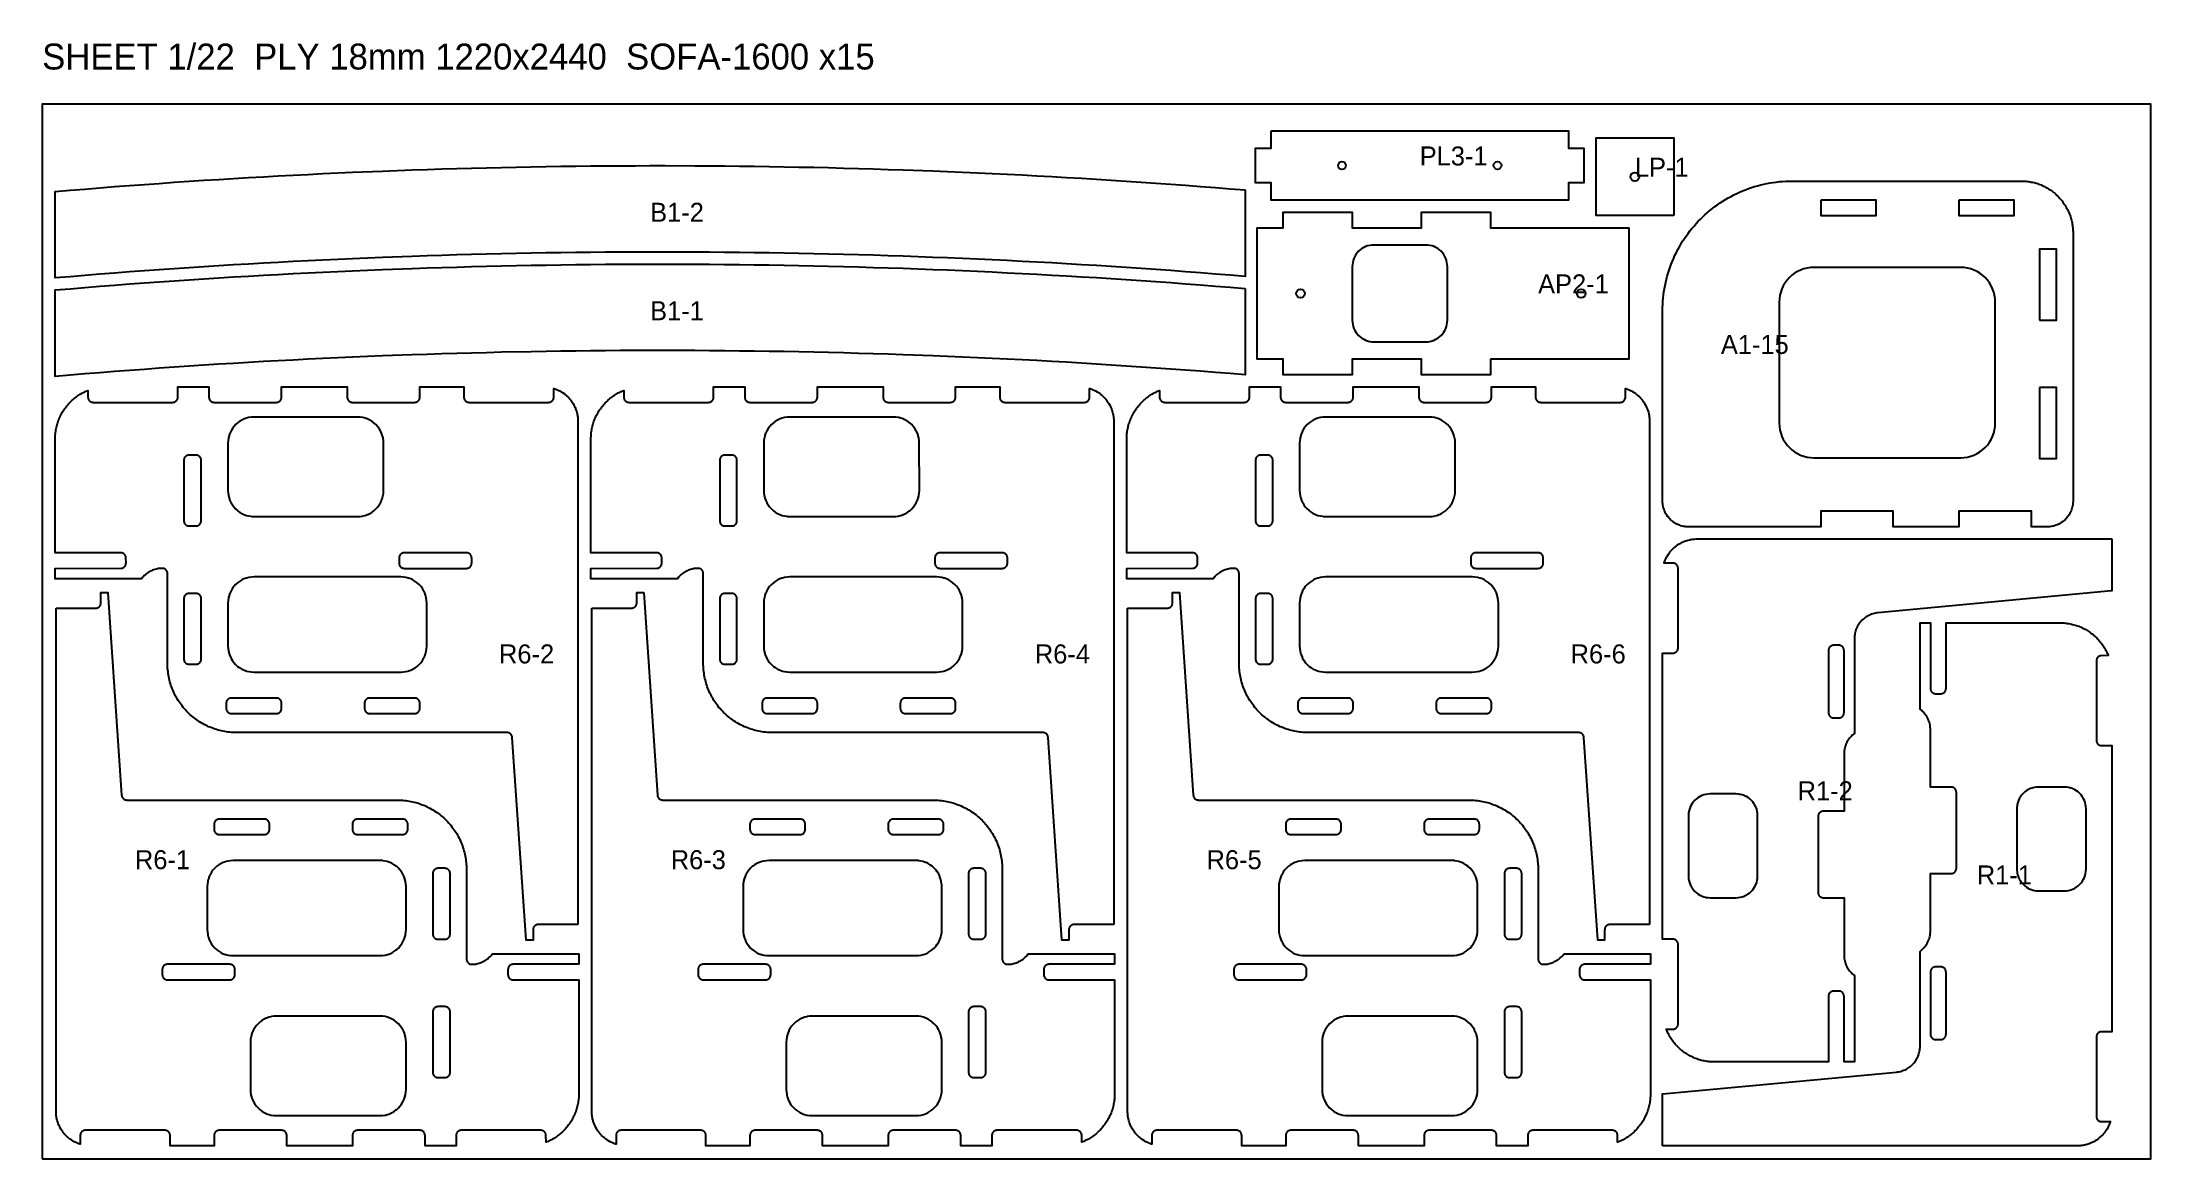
# Model space of a CAD drawing. Header units: millimetres. Extents: x 0 to 59980, y 0 to 1292.
# Drawn here: x 0 to 2440, y 0 to 1292 of the extents above; entities that cross this region are included whole.
import ezdxf

# ---------------------------------------------------------------- set-up
doc = ezdxf.new("R2010")
doc.units = ezdxf.units.MM
for name, color, linetype in [('CUT_IN', 5, 'Continuous'), ('CUT_OUT', 1, 'Continuous'), ('DRILL', 3, 'Continuous'), ('LABEL', 7, 'Continuous'), ('SHEET', 8, 'Continuous')]:
    doc.layers.add(name, color=color, linetype=linetype)

msp = doc.modelspace()

# ---------------------------------------------------------------- texts
at = {"layer": 'LABEL'}
for s, height, p in [('SHEET 1/22  PLY 18mm 1220x2440  SOFA-1600 x15', 30, (0, 1260)), ('PL3-1', 22, (1594, 1149)), ('LP-1', 22, (1843, 1136)), ('B1-2', 22, (703.5, 1083.86)), ('AP2-1', 22, (1731, 1001)), ('B1-1', 22, (703.5, 969.95)), ('A1-15', 22, (1942.5, 931)), ('R6-2', 22, (528.65, 573)), ('R6-4', 22, (1148.65, 573)), ('R6-6', 22, (1768.65, 573)), ('R1-2', 22, (2031.34, 414.68)), ('R6-1', 22, (107.35, 335)), ('R6-3', 22, (727.35, 335)), ('R6-5', 22, (1347.35, 335)), ('R1-1', 22, (2238.66, 317.32))]:
    msp.add_text(s, height=height, dxfattribs=at).set_placement(p)

# ---------------------------------------------------------------- linework, layer by layer
at = {"layer": 'CUT_IN'}
for points in [[(2058, 1109), (2058, 1091), (2122, 1091), (2122, 1109), (2058, 1109)], [(2218, 1109), (2218, 1091), (2282, 1091), (2282, 1109), (2218, 1109)], [(1541, 1057), (1538.55, 1056.88), (1536.12, 1056.52), (1533.74, 1055.92), (1531.43, 1055.1), (1529.22, 1054.05), (1527.11, 1052.79), (1525.14, 1051.33), (1523.32, 1049.68), (1521.67, 1047.86), (1520.21, 1045.89), (1518.95, 1043.78), (1517.9, 1041.57), (1517.08, 1039.26), (1516.48, 1036.88), (1516.12, 1034.45), (1516, 1032), (1516, 970), (1516.12, 967.55), (1516.48, 965.12), (1517.08, 962.74), (1517.9, 960.43), (1518.95, 958.22), (1520.21, 956.11), (1521.67, 954.14), (1523.32, 952.32), (1525.14, 950.67), (1527.11, 949.21), (1529.22, 947.95), (1531.43, 946.9), (1533.74, 946.08), (1536.12, 945.48), (1538.55, 945.12), (1541, 945), (1601, 945), (1603.45, 945.12), (1605.88, 945.48), (1608.26, 946.08), (1610.57, 946.9), (1612.78, 947.95), (1614.89, 949.21), (1616.86, 950.67), (1618.68, 952.32), (1620.33, 954.14), (1621.79, 956.11), (1623.05, 958.22), (1624.1, 960.43), (1624.92, 962.74), (1625.52, 965.12), (1625.88, 967.55), (1626, 970), (1626, 1032), (1625.88, 1034.45), (1625.52, 1036.88), (1624.92, 1039.26), (1624.1, 1041.57), (1623.05, 1043.78), (1621.79, 1045.89), (1620.33, 1047.86), (1618.68, 1049.68), (1616.86, 1051.33), (1614.89, 1052.79), (1612.78, 1054.05), (1610.57, 1055.1), (1608.26, 1055.92), (1605.88, 1056.52), (1603.45, 1056.88), (1601, 1057), (1541, 1057)], [(2311, 970), (2331, 970), (2331, 1052), (2311, 1052), (2311, 970)], [(2259.81, 994.92), (2259.23, 998.8), (2258.28, 1002.61), (2256.96, 1006.31), (2255.28, 1009.86), (2253.26, 1013.22), (2250.92, 1016.38), (2248.28, 1019.28), (2245.38, 1021.92), (2242.22, 1024.26), (2238.86, 1026.28), (2235.31, 1027.96), (2231.61, 1029.28), (2227.8, 1030.23), (2223.92, 1030.81), (2220, 1031), (2050, 1031), (2046.08, 1030.81), (2042.2, 1030.23), (2038.39, 1029.28), (2034.69, 1027.96), (2031.14, 1026.28), (2027.78, 1024.26), (2024.62, 1021.92), (2021.72, 1019.28), (2019.08, 1016.38), (2016.74, 1013.22), (2014.72, 1009.86), (2013.04, 1006.31), (2011.72, 1002.61), (2010.77, 998.8), (2010.19, 994.92), (2010, 991), (2010, 851), (2010.19, 847.08), (2010.77, 843.2), (2011.72, 839.39), (2013.04, 835.69), (2014.72, 832.14), (2016.74, 828.78), (2019.08, 825.62), (2021.72, 822.72), (2024.62, 820.08), (2027.78, 817.74), (2031.14, 815.72), (2034.69, 814.04), (2038.39, 812.72), (2042.2, 811.77), (2046.08, 811.19), (2050, 811), (2220, 811), (2223.92, 811.19), (2227.8, 811.77), (2231.61, 812.72), (2235.31, 814.04), (2238.86, 815.72), (2242.22, 817.74), (2245.38, 820.08), (2248.28, 822.72), (2250.92, 825.62), (2253.26, 828.78), (2255.28, 832.14), (2256.96, 835.69), (2258.28, 839.39), (2259.23, 843.2), (2259.81, 847.08), (2260, 851), (2260, 991), (2259.81, 994.92)], [(2311, 892), (2311, 810), (2331, 810), (2331, 892), (2311, 892)], [(221.63, 754.2), (222.01, 753.75), (223.79, 751.79), (225.97, 749.82), (226.2, 749.63), (228.34, 748.06), (230.86, 746.55), (233.52, 745.29), (236.29, 744.3), (239.15, 743.58), (241.77, 743.19), (242.35, 743.13), (245.15, 743), (364.85, 743), (367.94, 743.15), (370.56, 743.53), (371.14, 743.65), (373.71, 744.3), (376.2, 745.18), (376.75, 745.41), (379.14, 746.55), (381.66, 748.06), (383.8, 749.63), (384.25, 750.01), (386.21, 751.79), (387.99, 753.75), (388.37, 754.2), (389.94, 756.34), (391.45, 758.86), (392.59, 761.25), (392.82, 761.8), (393.7, 764.29), (394.35, 766.86), (394.47, 767.44), (394.85, 770.06), (395, 773.15), (394.99, 828.15), (394.85, 830.94), (394.47, 833.56), (394.42, 833.85), (393.78, 836.42), (393.61, 836.99), (392.71, 839.48), (391.45, 842.14), (389.94, 844.66), (388.37, 846.8), (387.99, 847.25), (386.21, 849.21), (384.25, 850.99), (383.8, 851.37), (381.66, 852.94), (379.14, 854.45), (376.75, 855.59), (376.2, 855.82), (373.71, 856.7), (371.14, 857.35), (370.56, 857.47), (367.94, 857.85), (364.85, 858), (245.15, 858), (242.06, 857.85), (239.44, 857.47), (238.86, 857.35), (236.29, 856.7), (233.8, 855.82), (233.25, 855.59), (230.86, 854.45), (228.34, 852.94), (226.2, 851.37), (225.75, 850.99), (223.79, 849.21), (222.01, 847.25), (221.63, 846.8), (220.06, 844.66), (218.55, 842.14), (217.41, 839.75), (217.18, 839.2), (216.3, 836.71), (215.65, 834.14), (215.53, 833.56), (215.15, 830.94), (215, 827.85), (215, 773.15), (215.15, 770.06), (215.58, 767.15), (216.22, 764.58), (216.39, 764.01), (217.29, 761.52), (218.42, 759.12), (218.69, 758.61), (220.06, 756.34), (221.63, 754.2)], [(841.63, 754.2), (842.01, 753.75), (843.79, 751.79), (845.97, 749.82), (846.2, 749.63), (848.34, 748.06), (850.86, 746.55), (853.52, 745.29), (856.29, 744.3), (859.15, 743.58), (861.77, 743.19), (862.35, 743.13), (865.15, 743), (984.85, 743), (987.94, 743.15), (990.56, 743.53), (991.14, 743.65), (993.71, 744.3), (996.2, 745.18), (996.75, 745.41), (999.14, 746.55), (1001.66, 748.06), (1003.8, 749.63), (1004.25, 750.01), (1006.21, 751.79), (1007.99, 753.75), (1008.37, 754.2), (1009.94, 756.34), (1011.45, 758.86), (1012.59, 761.25), (1012.82, 761.8), (1013.7, 764.29), (1014.35, 766.86), (1014.47, 767.44), (1014.85, 770.06), (1015, 773.15), (1014.99, 828.15), (1014.85, 830.94), (1014.47, 833.56), (1014.42, 833.85), (1013.78, 836.42), (1013.61, 836.99), (1012.71, 839.48), (1011.45, 842.14), (1009.94, 844.66), (1008.37, 846.8), (1007.99, 847.25), (1006.21, 849.21), (1004.25, 850.99), (1003.8, 851.37), (1001.66, 852.94), (999.14, 854.45), (996.75, 855.59), (996.2, 855.82), (993.71, 856.7), (991.14, 857.35), (990.56, 857.47), (987.94, 857.85), (984.85, 858), (865.15, 858), (862.06, 857.85), (859.44, 857.47), (858.86, 857.35), (856.29, 856.7), (853.8, 855.82), (853.25, 855.59), (850.86, 854.45), (848.34, 852.94), (846.2, 851.37), (845.75, 850.99), (843.79, 849.21), (842.01, 847.25), (841.63, 846.8), (840.06, 844.66), (838.55, 842.14), (837.41, 839.75), (837.18, 839.2), (836.3, 836.71), (835.65, 834.14), (835.53, 833.56), (835.15, 830.94), (835, 827.85), (835, 773.15), (835.15, 770.06), (835.58, 767.15), (836.22, 764.58), (836.39, 764.01), (837.29, 761.52), (838.42, 759.12), (838.69, 758.61), (840.06, 756.34), (841.63, 754.2)], [(1461.63, 754.2), (1462.01, 753.75), (1463.79, 751.79), (1465.97, 749.82), (1466.2, 749.63), (1468.34, 748.06), (1470.86, 746.55), (1473.52, 745.29), (1476.29, 744.3), (1479.15, 743.58), (1481.77, 743.19), (1482.35, 743.13), (1485.15, 743), (1604.85, 743), (1607.94, 743.15), (1610.56, 743.53), (1611.14, 743.65), (1613.71, 744.3), (1616.2, 745.18), (1616.75, 745.41), (1619.14, 746.55), (1621.66, 748.06), (1623.8, 749.63), (1624.25, 750.01), (1626.21, 751.79), (1627.99, 753.75), (1628.37, 754.2), (1629.94, 756.34), (1631.45, 758.86), (1632.59, 761.25), (1632.82, 761.8), (1633.7, 764.29), (1634.35, 766.86), (1634.47, 767.44), (1634.85, 770.06), (1635, 773.15), (1634.99, 828.15), (1634.85, 830.94), (1634.47, 833.56), (1634.42, 833.85), (1633.78, 836.42), (1633.61, 836.99), (1632.71, 839.48), (1631.45, 842.14), (1629.94, 844.66), (1628.37, 846.8), (1627.99, 847.25), (1626.21, 849.21), (1624.25, 850.99), (1623.8, 851.37), (1621.66, 852.94), (1619.14, 854.45), (1616.75, 855.59), (1616.2, 855.82), (1613.71, 856.7), (1611.14, 857.35), (1610.56, 857.47), (1607.94, 857.85), (1604.85, 858), (1485.15, 858), (1482.06, 857.85), (1479.44, 857.47), (1478.86, 857.35), (1476.29, 856.7), (1473.8, 855.82), (1473.25, 855.59), (1470.86, 854.45), (1468.34, 852.94), (1466.2, 851.37), (1465.75, 850.99), (1463.79, 849.21), (1462.01, 847.25), (1461.63, 846.8), (1460.06, 844.66), (1458.55, 842.14), (1457.41, 839.75), (1457.18, 839.2), (1456.3, 836.71), (1455.65, 834.14), (1455.53, 833.56), (1455.15, 830.94), (1455, 827.85), (1455, 773.15), (1455.15, 770.06), (1455.58, 767.15), (1456.22, 764.58), (1456.39, 764.01), (1457.29, 761.52), (1458.42, 759.12), (1458.69, 758.61), (1460.06, 756.34), (1461.63, 754.2)], [(178, 732), (178.59, 732.03), (178.88, 732.06), (179.46, 732.18), (180.02, 732.35), (180.57, 732.58), (181.08, 732.85), (181.57, 733.18), (181.81, 733.36), (182.03, 733.55), (182.45, 733.97), (182.64, 734.19), (182.99, 734.67), (183.29, 735.17), (183.54, 735.7), (183.74, 736.26), (183.82, 736.54), (183.94, 737.12), (183.97, 737.41), (184, 738), (184, 808), (183.97, 808.59), (183.94, 808.88), (183.82, 809.46), (183.65, 810.02), (183.54, 810.3), (183.29, 810.83), (183.15, 811.08), (182.99, 811.33), (182.64, 811.81), (182.45, 812.03), (182.03, 812.45), (181.81, 812.64), (181.33, 812.99), (180.83, 813.29), (180.3, 813.54), (180.02, 813.65), (179.46, 813.82), (178.88, 813.94), (178.59, 813.97), (178, 814), (170, 814), (169.41, 813.97), (169.12, 813.94), (168.54, 813.82), (167.98, 813.65), (167.7, 813.54), (167.17, 813.29), (166.67, 812.99), (166.19, 812.64), (165.97, 812.45), (165.55, 812.03), (165.36, 811.81), (165.18, 811.57), (164.85, 811.08), (164.71, 810.83), (164.46, 810.3), (164.35, 810.02), (164.18, 809.46), (164.06, 808.88), (164.01, 808.29), (164, 738), (164.03, 737.41), (164.06, 737.12), (164.18, 736.54), (164.35, 735.98), (164.46, 735.7), (164.71, 735.17), (164.85, 734.92), (165.01, 734.67), (165.36, 734.19), (165.55, 733.97), (165.97, 733.55), (166.19, 733.36), (166.67, 733.01), (167.17, 732.71), (167.7, 732.46), (167.98, 732.35), (168.54, 732.18), (169.12, 732.06), (169.71, 732.01), (178, 732)], [(798, 732), (798.59, 732.03), (798.88, 732.06), (799.46, 732.18), (800.02, 732.35), (800.57, 732.58), (801.08, 732.85), (801.57, 733.18), (801.81, 733.36), (802.03, 733.55), (802.45, 733.97), (802.64, 734.19), (802.99, 734.67), (803.29, 735.17), (803.54, 735.7), (803.74, 736.26), (803.82, 736.54), (803.94, 737.12), (803.97, 737.41), (804, 738), (804, 808), (803.97, 808.59), (803.94, 808.88), (803.82, 809.46), (803.65, 810.02), (803.54, 810.3), (803.29, 810.83), (803.15, 811.08), (802.99, 811.33), (802.64, 811.81), (802.45, 812.03), (802.03, 812.45), (801.81, 812.64), (801.33, 812.99), (800.83, 813.29), (800.3, 813.54), (800.02, 813.65), (799.46, 813.82), (798.88, 813.94), (798.59, 813.97), (798, 814), (790, 814), (789.41, 813.97), (789.12, 813.94), (788.54, 813.82), (787.98, 813.65), (787.7, 813.54), (787.17, 813.29), (786.67, 812.99), (786.19, 812.64), (785.97, 812.45), (785.55, 812.03), (785.36, 811.81), (785.18, 811.57), (784.85, 811.08), (784.71, 810.83), (784.46, 810.3), (784.35, 810.02), (784.18, 809.46), (784.06, 808.88), (784.01, 808.29), (784, 738), (784.03, 737.41), (784.06, 737.12), (784.18, 736.54), (784.35, 735.98), (784.46, 735.7), (784.71, 735.17), (784.85, 734.92), (785.01, 734.67), (785.36, 734.19), (785.55, 733.97), (785.97, 733.55), (786.19, 733.36), (786.67, 733.01), (787.17, 732.71), (787.7, 732.46), (787.98, 732.35), (788.54, 732.18), (789.12, 732.06), (789.71, 732.01), (798, 732)], [(1418, 732), (1418.59, 732.03), (1418.88, 732.06), (1419.46, 732.18), (1420.02, 732.35), (1420.57, 732.58), (1421.08, 732.85), (1421.57, 733.18), (1421.81, 733.36), (1422.03, 733.55), (1422.45, 733.97), (1422.64, 734.19), (1422.99, 734.67), (1423.29, 735.17), (1423.54, 735.7), (1423.74, 736.26), (1423.82, 736.54), (1423.94, 737.12), (1423.97, 737.41), (1424, 738), (1424, 808), (1423.97, 808.59), (1423.94, 808.88), (1423.82, 809.46), (1423.65, 810.02), (1423.54, 810.3), (1423.29, 810.83), (1423.15, 811.08), (1422.99, 811.33), (1422.64, 811.81), (1422.45, 812.03), (1422.03, 812.45), (1421.81, 812.64), (1421.33, 812.99), (1420.83, 813.29), (1420.3, 813.54), (1420.02, 813.65), (1419.46, 813.82), (1418.88, 813.94), (1418.59, 813.97), (1418, 814), (1410, 814), (1409.41, 813.97), (1409.12, 813.94), (1408.54, 813.82), (1407.98, 813.65), (1407.7, 813.54), (1407.17, 813.29), (1406.67, 812.99), (1406.19, 812.64), (1405.97, 812.45), (1405.55, 812.03), (1405.36, 811.81), (1405.18, 811.57), (1404.85, 811.08), (1404.71, 810.83), (1404.46, 810.3), (1404.35, 810.02), (1404.18, 809.46), (1404.06, 808.88), (1404.01, 808.29), (1404, 738), (1404.03, 737.41), (1404.06, 737.12), (1404.18, 736.54), (1404.35, 735.98), (1404.46, 735.7), (1404.71, 735.17), (1404.85, 734.92), (1405.01, 734.67), (1405.36, 734.19), (1405.55, 733.97), (1405.97, 733.55), (1406.19, 733.36), (1406.67, 733.01), (1407.17, 732.71), (1407.7, 732.46), (1407.98, 732.35), (1408.54, 732.18), (1409.12, 732.06), (1409.71, 732.01), (1418, 732)], [(497, 695), (496.97, 695.59), (496.94, 695.88), (496.82, 696.46), (496.65, 697.02), (496.42, 697.57), (496.15, 698.08), (495.82, 698.57), (495.64, 698.81), (495.45, 699.03), (495.03, 699.45), (494.81, 699.64), (494.33, 699.99), (493.83, 700.29), (493.3, 700.54), (492.74, 700.74), (492.46, 700.82), (491.88, 700.94), (491.59, 700.97), (491, 701), (419, 701), (418.41, 700.97), (418.12, 700.94), (417.54, 700.82), (416.98, 700.65), (416.7, 700.54), (416.17, 700.29), (415.92, 700.15), (415.43, 699.82), (415.19, 699.64), (414.97, 699.45), (414.55, 699.03), (414.36, 698.81), (414.01, 698.33), (413.85, 698.08), (413.71, 697.83), (413.46, 697.3), (413.35, 697.02), (413.18, 696.46), (413.06, 695.88), (413.01, 695.29), (413, 689), (413.03, 688.41), (413.06, 688.12), (413.18, 687.54), (413.35, 686.98), (413.58, 686.43), (413.85, 685.92), (414.01, 685.67), (414.36, 685.19), (414.55, 684.97), (414.76, 684.76), (414.97, 684.55), (415.19, 684.36), (415.67, 684.01), (415.92, 683.85), (416.43, 683.58), (416.98, 683.35), (417.54, 683.18), (418.12, 683.06), (418.41, 683.03), (419, 683), (491, 683), (491.59, 683.03), (491.88, 683.06), (492.46, 683.18), (493.02, 683.35), (493.3, 683.46), (493.83, 683.71), (494.33, 684.01), (494.81, 684.36), (495.03, 684.55), (495.45, 684.97), (495.64, 685.19), (495.99, 685.67), (496.15, 685.92), (496.42, 686.43), (496.65, 686.98), (496.82, 687.54), (496.94, 688.12), (496.97, 688.41), (497, 689), (497, 695)], [(1117, 695), (1116.97, 695.59), (1116.94, 695.88), (1116.82, 696.46), (1116.65, 697.02), (1116.42, 697.57), (1116.15, 698.08), (1115.82, 698.57), (1115.64, 698.81), (1115.45, 699.03), (1115.03, 699.45), (1114.81, 699.64), (1114.33, 699.99), (1113.83, 700.29), (1113.3, 700.54), (1112.74, 700.74), (1112.46, 700.82), (1111.88, 700.94), (1111.59, 700.97), (1111, 701), (1039, 701), (1038.41, 700.97), (1038.12, 700.94), (1037.54, 700.82), (1036.98, 700.65), (1036.7, 700.54), (1036.17, 700.29), (1035.92, 700.15), (1035.43, 699.82), (1035.19, 699.64), (1034.97, 699.45), (1034.55, 699.03), (1034.36, 698.81), (1034.01, 698.33), (1033.85, 698.08), (1033.71, 697.83), (1033.46, 697.3), (1033.35, 697.02), (1033.18, 696.46), (1033.06, 695.88), (1033.01, 695.29), (1033, 689), (1033.03, 688.41), (1033.06, 688.12), (1033.18, 687.54), (1033.35, 686.98), (1033.58, 686.43), (1033.85, 685.92), (1034.01, 685.67), (1034.36, 685.19), (1034.55, 684.97), (1034.76, 684.76), (1034.97, 684.55), (1035.19, 684.36), (1035.67, 684.01), (1035.92, 683.85), (1036.43, 683.58), (1036.98, 683.35), (1037.54, 683.18), (1038.12, 683.06), (1038.41, 683.03), (1039, 683), (1111, 683), (1111.59, 683.03), (1111.88, 683.06), (1112.46, 683.18), (1113.02, 683.35), (1113.3, 683.46), (1113.83, 683.71), (1114.33, 684.01), (1114.81, 684.36), (1115.03, 684.55), (1115.45, 684.97), (1115.64, 685.19), (1115.99, 685.67), (1116.15, 685.92), (1116.42, 686.43), (1116.65, 686.98), (1116.82, 687.54), (1116.94, 688.12), (1116.97, 688.41), (1117, 689), (1117, 695)], [(1737, 695), (1736.97, 695.59), (1736.94, 695.88), (1736.82, 696.46), (1736.65, 697.02), (1736.42, 697.57), (1736.15, 698.08), (1735.82, 698.57), (1735.64, 698.81), (1735.45, 699.03), (1735.03, 699.45), (1734.81, 699.64), (1734.33, 699.99), (1733.83, 700.29), (1733.3, 700.54), (1732.74, 700.74), (1732.46, 700.82), (1731.88, 700.94), (1731.59, 700.97), (1731, 701), (1659, 701), (1658.41, 700.97), (1658.12, 700.94), (1657.54, 700.82), (1656.98, 700.65), (1656.7, 700.54), (1656.17, 700.29), (1655.92, 700.15), (1655.43, 699.82), (1655.19, 699.64), (1654.97, 699.45), (1654.55, 699.03), (1654.36, 698.81), (1654.01, 698.33), (1653.85, 698.08), (1653.71, 697.83), (1653.46, 697.3), (1653.35, 697.02), (1653.18, 696.46), (1653.06, 695.88), (1653.01, 695.29), (1653, 689), (1653.03, 688.41), (1653.06, 688.12), (1653.18, 687.54), (1653.35, 686.98), (1653.58, 686.43), (1653.85, 685.92), (1654.01, 685.67), (1654.36, 685.19), (1654.55, 684.97), (1654.76, 684.76), (1654.97, 684.55), (1655.19, 684.36), (1655.67, 684.01), (1655.92, 683.85), (1656.43, 683.58), (1656.98, 683.35), (1657.54, 683.18), (1658.12, 683.06), (1658.41, 683.03), (1659, 683), (1731, 683), (1731.59, 683.03), (1731.88, 683.06), (1732.46, 683.18), (1733.02, 683.35), (1733.3, 683.46), (1733.83, 683.71), (1734.33, 684.01), (1734.81, 684.36), (1735.03, 684.55), (1735.45, 684.97), (1735.64, 685.19), (1735.99, 685.67), (1736.15, 685.92), (1736.42, 686.43), (1736.65, 686.98), (1736.82, 687.54), (1736.94, 688.12), (1736.97, 688.41), (1737, 689), (1737, 695)], [(219.9, 576.59), (220.23, 576.1), (221.63, 574.2), (222.01, 573.75), (223.79, 571.79), (225.75, 570.01), (226.2, 569.63), (228.1, 568.23), (228.59, 567.9), (230.86, 566.55), (233.25, 565.41), (233.8, 565.18), (236.01, 564.39), (236.58, 564.22), (239.15, 563.58), (241.77, 563.19), (242.35, 563.13), (245.15, 563), (414.85, 563), (417.94, 563.15), (420.56, 563.53), (420.85, 563.58), (423.42, 564.22), (423.99, 564.39), (426.48, 565.29), (428.88, 566.42), (429.39, 566.69), (431.66, 568.06), (433.8, 569.63), (434.25, 570.01), (436.21, 571.79), (437.99, 573.75), (438.37, 574.2), (439.94, 576.34), (441.31, 578.61), (441.58, 579.12), (442.71, 581.52), (443.61, 584.01), (443.78, 584.58), (444.42, 587.15), (444.85, 590.06), (445, 593.15), (445, 642.85), (444.85, 645.94), (444.47, 648.56), (444.42, 648.85), (443.78, 651.42), (443.61, 651.99), (442.71, 654.48), (441.58, 656.88), (441.31, 657.39), (439.94, 659.66), (438.37, 661.8), (437.99, 662.25), (436.21, 664.21), (434.25, 665.99), (433.8, 666.37), (431.66, 667.94), (429.39, 669.31), (428.88, 669.58), (426.48, 670.71), (423.99, 671.61), (423.42, 671.78), (420.85, 672.42), (417.94, 672.85), (414.85, 673), (245.15, 673), (242.06, 672.85), (239.44, 672.47), (239.15, 672.42), (236.58, 671.78), (236.01, 671.61), (233.52, 670.71), (231.12, 669.58), (230.61, 669.31), (228.34, 667.94), (226.2, 666.37), (225.75, 665.99), (223.79, 664.21), (222.01, 662.25), (221.63, 661.8), (220.23, 659.9), (219.9, 659.41), (218.55, 657.14), (217.41, 654.75), (217.18, 654.2), (216.3, 651.71), (215.65, 649.14), (215.53, 648.56), (215.15, 645.94), (215, 642.85), (215, 593.15), (215.13, 590.35), (215.19, 589.77), (215.58, 587.15), (216.22, 584.58), (216.39, 584.01), (217.18, 581.8), (217.41, 581.25), (218.55, 578.86), (219.9, 576.59)], [(839.9, 576.59), (840.23, 576.1), (841.63, 574.2), (842.01, 573.75), (843.79, 571.79), (845.75, 570.01), (846.2, 569.63), (848.1, 568.23), (848.59, 567.9), (850.86, 566.55), (853.25, 565.41), (853.8, 565.18), (856.01, 564.39), (856.58, 564.22), (859.15, 563.58), (861.77, 563.19), (862.35, 563.13), (865.15, 563), (1034.85, 563), (1037.94, 563.15), (1040.56, 563.53), (1040.85, 563.58), (1043.42, 564.22), (1043.99, 564.39), (1046.48, 565.29), (1048.88, 566.42), (1049.39, 566.69), (1051.66, 568.06), (1053.8, 569.63), (1054.25, 570.01), (1056.21, 571.79), (1057.99, 573.75), (1058.37, 574.2), (1059.94, 576.34), (1061.31, 578.61), (1061.58, 579.12), (1062.71, 581.52), (1063.61, 584.01), (1063.78, 584.58), (1064.42, 587.15), (1064.85, 590.06), (1065, 593.15), (1065, 642.85), (1064.85, 645.94), (1064.47, 648.56), (1064.42, 648.85), (1063.78, 651.42), (1063.61, 651.99), (1062.71, 654.48), (1061.58, 656.88), (1061.31, 657.39), (1059.94, 659.66), (1058.37, 661.8), (1057.99, 662.25), (1056.21, 664.21), (1054.25, 665.99), (1053.8, 666.37), (1051.66, 667.94), (1049.39, 669.31), (1048.88, 669.58), (1046.48, 670.71), (1043.99, 671.61), (1043.42, 671.78), (1040.85, 672.42), (1037.94, 672.85), (1034.85, 673), (865.15, 673), (862.06, 672.85), (859.44, 672.47), (859.15, 672.42), (856.58, 671.78), (856.01, 671.61), (853.52, 670.71), (851.12, 669.58), (850.61, 669.31), (848.34, 667.94), (846.2, 666.37), (845.75, 665.99), (843.79, 664.21), (842.01, 662.25), (841.63, 661.8), (840.23, 659.9), (839.9, 659.41), (838.55, 657.14), (837.41, 654.75), (837.18, 654.2), (836.3, 651.71), (835.65, 649.14), (835.53, 648.56), (835.15, 645.94), (835, 642.85), (835, 593.15), (835.13, 590.35), (835.19, 589.77), (835.58, 587.15), (836.22, 584.58), (836.39, 584.01), (837.18, 581.8), (837.41, 581.25), (838.55, 578.86), (839.9, 576.59)], [(1459.9, 576.59), (1460.23, 576.1), (1461.63, 574.2), (1462.01, 573.75), (1463.79, 571.79), (1465.75, 570.01), (1466.2, 569.63), (1468.1, 568.23), (1468.59, 567.9), (1470.86, 566.55), (1473.25, 565.41), (1473.8, 565.18), (1476.01, 564.39), (1476.58, 564.22), (1479.15, 563.58), (1481.77, 563.19), (1482.35, 563.13), (1485.15, 563), (1654.85, 563), (1657.94, 563.15), (1660.56, 563.53), (1660.85, 563.58), (1663.42, 564.22), (1663.99, 564.39), (1666.48, 565.29), (1668.88, 566.42), (1669.39, 566.69), (1671.66, 568.06), (1673.8, 569.63), (1674.25, 570.01), (1676.21, 571.79), (1677.99, 573.75), (1678.37, 574.2), (1679.94, 576.34), (1681.31, 578.61), (1681.58, 579.12), (1682.71, 581.52), (1683.61, 584.01), (1683.78, 584.58), (1684.42, 587.15), (1684.85, 590.06), (1685, 593.15), (1685, 642.85), (1684.85, 645.94), (1684.47, 648.56), (1684.42, 648.85), (1683.78, 651.42), (1683.61, 651.99), (1682.71, 654.48), (1681.58, 656.88), (1681.31, 657.39), (1679.94, 659.66), (1678.37, 661.8), (1677.99, 662.25), (1676.21, 664.21), (1674.25, 665.99), (1673.8, 666.37), (1671.66, 667.94), (1669.39, 669.31), (1668.88, 669.58), (1666.48, 670.71), (1663.99, 671.61), (1663.42, 671.78), (1660.85, 672.42), (1657.94, 672.85), (1654.85, 673), (1485.15, 673), (1482.06, 672.85), (1479.44, 672.47), (1479.15, 672.42), (1476.58, 671.78), (1476.01, 671.61), (1473.52, 670.71), (1471.12, 669.58), (1470.61, 669.31), (1468.34, 667.94), (1466.2, 666.37), (1465.75, 665.99), (1463.79, 664.21), (1462.01, 662.25), (1461.63, 661.8), (1460.23, 659.9), (1459.9, 659.41), (1458.55, 657.14), (1457.41, 654.75), (1457.18, 654.2), (1456.3, 651.71), (1455.65, 649.14), (1455.53, 648.56), (1455.15, 645.94), (1455, 642.85), (1455, 593.15), (1455.13, 590.35), (1455.19, 589.77), (1455.58, 587.15), (1456.22, 584.58), (1456.39, 584.01), (1457.18, 581.8), (1457.41, 581.25), (1458.55, 578.86), (1459.9, 576.59)], [(184, 648), (183.97, 648.59), (183.94, 648.88), (183.82, 649.46), (183.65, 650.02), (183.42, 650.57), (183.15, 651.08), (182.82, 651.57), (182.64, 651.81), (182.45, 652.03), (182.03, 652.45), (181.81, 652.64), (181.57, 652.82), (181.08, 653.15), (180.57, 653.42), (180.02, 653.65), (179.46, 653.82), (178.88, 653.94), (178.29, 653.99), (170, 654), (169.41, 653.97), (169.12, 653.94), (168.54, 653.82), (167.98, 653.65), (167.7, 653.54), (167.17, 653.29), (166.67, 652.99), (166.19, 652.64), (165.97, 652.45), (165.55, 652.03), (165.36, 651.81), (165.01, 651.33), (164.85, 651.08), (164.71, 650.83), (164.46, 650.3), (164.35, 650.02), (164.18, 649.46), (164.06, 648.88), (164.03, 648.59), (164, 648), (164.01, 577.71), (164.06, 577.12), (164.18, 576.54), (164.35, 575.98), (164.46, 575.7), (164.71, 575.17), (164.85, 574.92), (165.18, 574.43), (165.36, 574.19), (165.55, 573.97), (165.97, 573.55), (166.19, 573.36), (166.67, 573.01), (167.17, 572.71), (167.7, 572.46), (167.98, 572.35), (168.54, 572.18), (169.12, 572.06), (169.41, 572.03), (170, 572), (178, 572), (178.59, 572.03), (178.88, 572.06), (179.46, 572.18), (180.02, 572.35), (180.3, 572.46), (180.83, 572.71), (181.33, 573.01), (181.81, 573.36), (182.03, 573.55), (182.45, 573.97), (182.64, 574.19), (182.99, 574.67), (183.15, 574.92), (183.29, 575.17), (183.54, 575.7), (183.65, 575.98), (183.82, 576.54), (183.94, 577.12), (183.97, 577.41), (184, 578), (184, 648)], [(804, 648), (803.97, 648.59), (803.94, 648.88), (803.82, 649.46), (803.65, 650.02), (803.42, 650.57), (803.15, 651.08), (802.82, 651.57), (802.64, 651.81), (802.45, 652.03), (802.03, 652.45), (801.81, 652.64), (801.57, 652.82), (801.08, 653.15), (800.57, 653.42), (800.02, 653.65), (799.46, 653.82), (798.88, 653.94), (798.29, 653.99), (790, 654), (789.41, 653.97), (789.12, 653.94), (788.54, 653.82), (787.98, 653.65), (787.7, 653.54), (787.17, 653.29), (786.67, 652.99), (786.19, 652.64), (785.97, 652.45), (785.55, 652.03), (785.36, 651.81), (785.01, 651.33), (784.85, 651.08), (784.71, 650.83), (784.46, 650.3), (784.35, 650.02), (784.18, 649.46), (784.06, 648.88), (784.03, 648.59), (784, 648), (784.01, 577.71), (784.06, 577.12), (784.18, 576.54), (784.35, 575.98), (784.46, 575.7), (784.71, 575.17), (784.85, 574.92), (785.18, 574.43), (785.36, 574.19), (785.55, 573.97), (785.97, 573.55), (786.19, 573.36), (786.67, 573.01), (787.17, 572.71), (787.7, 572.46), (787.98, 572.35), (788.54, 572.18), (789.12, 572.06), (789.41, 572.03), (790, 572), (798, 572), (798.59, 572.03), (798.88, 572.06), (799.46, 572.18), (800.02, 572.35), (800.3, 572.46), (800.83, 572.71), (801.33, 573.01), (801.81, 573.36), (802.03, 573.55), (802.45, 573.97), (802.64, 574.19), (802.99, 574.67), (803.15, 574.92), (803.29, 575.17), (803.54, 575.7), (803.65, 575.98), (803.82, 576.54), (803.94, 577.12), (803.97, 577.41), (804, 578), (804, 648)], [(1424, 648), (1423.97, 648.59), (1423.94, 648.88), (1423.82, 649.46), (1423.65, 650.02), (1423.42, 650.57), (1423.15, 651.08), (1422.82, 651.57), (1422.64, 651.81), (1422.45, 652.03), (1422.03, 652.45), (1421.81, 652.64), (1421.57, 652.82), (1421.08, 653.15), (1420.57, 653.42), (1420.02, 653.65), (1419.46, 653.82), (1418.88, 653.94), (1418.29, 653.99), (1410, 654), (1409.41, 653.97), (1409.12, 653.94), (1408.54, 653.82), (1407.98, 653.65), (1407.7, 653.54), (1407.17, 653.29), (1406.67, 652.99), (1406.19, 652.64), (1405.97, 652.45), (1405.55, 652.03), (1405.36, 651.81), (1405.01, 651.33), (1404.85, 651.08), (1404.71, 650.83), (1404.46, 650.3), (1404.35, 650.02), (1404.18, 649.46), (1404.06, 648.88), (1404.03, 648.59), (1404, 648), (1404.01, 577.71), (1404.06, 577.12), (1404.18, 576.54), (1404.35, 575.98), (1404.46, 575.7), (1404.71, 575.17), (1404.85, 574.92), (1405.18, 574.43), (1405.36, 574.19), (1405.55, 573.97), (1405.97, 573.55), (1406.19, 573.36), (1406.67, 573.01), (1407.17, 572.71), (1407.7, 572.46), (1407.98, 572.35), (1408.54, 572.18), (1409.12, 572.06), (1409.41, 572.03), (1410, 572), (1418, 572), (1418.59, 572.03), (1418.88, 572.06), (1419.46, 572.18), (1420.02, 572.35), (1420.3, 572.46), (1420.83, 572.71), (1421.33, 573.01), (1421.81, 573.36), (1422.03, 573.55), (1422.45, 573.97), (1422.64, 574.19), (1422.99, 574.67), (1423.15, 574.92), (1423.29, 575.17), (1423.54, 575.7), (1423.65, 575.98), (1423.82, 576.54), (1423.94, 577.12), (1423.97, 577.41), (1424, 578), (1424, 648)], [(2079, 510.01), (2079.59, 510.04), (2079.88, 510.07), (2080.46, 510.19), (2081.02, 510.36), (2081.57, 510.59), (2082.08, 510.86), (2082.57, 511.19), (2082.81, 511.37), (2083.03, 511.56), (2083.45, 511.98), (2083.64, 512.2), (2083.99, 512.68), (2084.29, 513.18), (2084.54, 513.71), (2084.74, 514.27), (2084.82, 514.55), (2084.94, 515.13), (2084.97, 515.42), (2085, 516.01), (2085, 588.01), (2084.97, 588.6), (2084.94, 588.89), (2084.82, 589.47), (2084.65, 590.03), (2084.54, 590.31), (2084.29, 590.84), (2084.15, 591.09), (2083.82, 591.58), (2083.64, 591.82), (2083.45, 592.04), (2083.03, 592.46), (2082.81, 592.65), (2082.33, 593), (2082.08, 593.16), (2081.83, 593.3), (2081.3, 593.55), (2081.02, 593.66), (2080.46, 593.83), (2079.88, 593.95), (2079.29, 594), (2073, 594.01), (2072.41, 593.98), (2072.12, 593.95), (2071.54, 593.83), (2070.98, 593.66), (2070.43, 593.43), (2069.92, 593.16), (2069.67, 593), (2069.19, 592.65), (2068.97, 592.46), (2068.76, 592.25), (2068.55, 592.04), (2068.36, 591.82), (2068.01, 591.34), (2067.85, 591.09), (2067.58, 590.58), (2067.35, 590.03), (2067.18, 589.47), (2067.06, 588.89), (2067.03, 588.6), (2067, 588.01), (2067, 516.01), (2067.03, 515.42), (2067.06, 515.13), (2067.18, 514.55), (2067.35, 513.99), (2067.46, 513.71), (2067.71, 513.18), (2068.01, 512.68), (2068.36, 512.2), (2068.55, 511.98), (2068.97, 511.56), (2069.19, 511.37), (2069.67, 511.02), (2069.92, 510.86), (2070.43, 510.59), (2070.98, 510.36), (2071.54, 510.19), (2072.12, 510.07), (2072.41, 510.04), (2073, 510.01), (2079, 510.01)], [(271, 515), (271.59, 515.03), (271.88, 515.06), (272.46, 515.18), (273.02, 515.35), (273.57, 515.58), (274.08, 515.85), (274.57, 516.18), (274.81, 516.36), (275.03, 516.55), (275.45, 516.97), (275.64, 517.19), (275.99, 517.67), (276.29, 518.17), (276.54, 518.7), (276.74, 519.26), (276.82, 519.54), (276.94, 520.12), (276.97, 520.41), (277, 521), (276.99, 527.29), (276.94, 527.88), (276.82, 528.46), (276.65, 529.02), (276.54, 529.3), (276.29, 529.83), (275.99, 530.33), (275.64, 530.81), (275.45, 531.03), (275.03, 531.45), (274.81, 531.64), (274.33, 531.99), (273.83, 532.29), (273.3, 532.54), (273.02, 532.65), (272.46, 532.82), (271.88, 532.94), (271.59, 532.97), (271, 533), (219, 533), (218.41, 532.97), (218.12, 532.94), (217.54, 532.82), (216.98, 532.65), (216.7, 532.54), (216.17, 532.29), (215.92, 532.15), (215.67, 531.99), (215.19, 531.64), (214.97, 531.45), (214.76, 531.24), (214.55, 531.03), (214.36, 530.81), (214.01, 530.33), (213.85, 530.08), (213.71, 529.83), (213.46, 529.3), (213.35, 529.02), (213.18, 528.46), (213.06, 527.88), (213.03, 527.59), (213, 527), (213, 521), (213.03, 520.41), (213.06, 520.12), (213.18, 519.54), (213.35, 518.98), (213.46, 518.7), (213.71, 518.17), (214.01, 517.67), (214.36, 517.19), (214.55, 516.97), (214.97, 516.55), (215.19, 516.36), (215.67, 516.01), (216.17, 515.71), (216.7, 515.46), (216.98, 515.35), (217.54, 515.18), (218.12, 515.06), (218.41, 515.03), (219, 515), (271, 515)], [(431, 515), (431.59, 515.03), (431.88, 515.06), (432.46, 515.18), (433.02, 515.35), (433.57, 515.58), (434.08, 515.85), (434.57, 516.18), (434.81, 516.36), (435.03, 516.55), (435.45, 516.97), (435.64, 517.19), (435.99, 517.67), (436.29, 518.17), (436.54, 518.7), (436.74, 519.26), (436.82, 519.54), (436.94, 520.12), (436.97, 520.41), (437, 521), (436.99, 527.29), (436.94, 527.88), (436.82, 528.46), (436.65, 529.02), (436.54, 529.3), (436.29, 529.83), (435.99, 530.33), (435.64, 530.81), (435.45, 531.03), (435.03, 531.45), (434.81, 531.64), (434.33, 531.99), (433.83, 532.29), (433.3, 532.54), (433.02, 532.65), (432.46, 532.82), (431.88, 532.94), (431.59, 532.97), (431, 533), (379, 533), (378.41, 532.97), (378.12, 532.94), (377.54, 532.82), (376.98, 532.65), (376.7, 532.54), (376.17, 532.29), (375.92, 532.15), (375.67, 531.99), (375.19, 531.64), (374.97, 531.45), (374.76, 531.24), (374.55, 531.03), (374.36, 530.81), (374.01, 530.33), (373.85, 530.08), (373.71, 529.83), (373.46, 529.3), (373.35, 529.02), (373.18, 528.46), (373.06, 527.88), (373.03, 527.59), (373, 527), (373, 521), (373.03, 520.41), (373.06, 520.12), (373.18, 519.54), (373.35, 518.98), (373.46, 518.7), (373.71, 518.17), (374.01, 517.67), (374.36, 517.19), (374.55, 516.97), (374.97, 516.55), (375.19, 516.36), (375.67, 516.01), (376.17, 515.71), (376.7, 515.46), (376.98, 515.35), (377.54, 515.18), (378.12, 515.06), (378.41, 515.03), (379, 515), (431, 515)], [(891, 515), (891.59, 515.03), (891.88, 515.06), (892.46, 515.18), (893.02, 515.35), (893.57, 515.58), (894.08, 515.85), (894.57, 516.18), (894.81, 516.36), (895.03, 516.55), (895.45, 516.97), (895.64, 517.19), (895.99, 517.67), (896.29, 518.17), (896.54, 518.7), (896.74, 519.26), (896.82, 519.54), (896.94, 520.12), (896.97, 520.41), (897, 521), (896.99, 527.29), (896.94, 527.88), (896.82, 528.46), (896.65, 529.02), (896.54, 529.3), (896.29, 529.83), (895.99, 530.33), (895.64, 530.81), (895.45, 531.03), (895.03, 531.45), (894.81, 531.64), (894.33, 531.99), (893.83, 532.29), (893.3, 532.54), (893.02, 532.65), (892.46, 532.82), (891.88, 532.94), (891.59, 532.97), (891, 533), (839, 533), (838.41, 532.97), (838.12, 532.94), (837.54, 532.82), (836.98, 532.65), (836.7, 532.54), (836.17, 532.29), (835.92, 532.15), (835.67, 531.99), (835.19, 531.64), (834.97, 531.45), (834.76, 531.24), (834.55, 531.03), (834.36, 530.81), (834.01, 530.33), (833.85, 530.08), (833.71, 529.83), (833.46, 529.3), (833.35, 529.02), (833.18, 528.46), (833.06, 527.88), (833.03, 527.59), (833, 527), (833, 521), (833.03, 520.41), (833.06, 520.12), (833.18, 519.54), (833.35, 518.98), (833.46, 518.7), (833.71, 518.17), (834.01, 517.67), (834.36, 517.19), (834.55, 516.97), (834.97, 516.55), (835.19, 516.36), (835.67, 516.01), (836.17, 515.71), (836.7, 515.46), (836.98, 515.35), (837.54, 515.18), (838.12, 515.06), (838.41, 515.03), (839, 515), (891, 515)], [(1051, 515), (1051.59, 515.03), (1051.88, 515.06), (1052.46, 515.18), (1053.02, 515.35), (1053.57, 515.58), (1054.08, 515.85), (1054.57, 516.18), (1054.81, 516.36), (1055.03, 516.55), (1055.45, 516.97), (1055.64, 517.19), (1055.99, 517.67), (1056.29, 518.17), (1056.54, 518.7), (1056.74, 519.26), (1056.82, 519.54), (1056.94, 520.12), (1056.97, 520.41), (1057, 521), (1056.99, 527.29), (1056.94, 527.88), (1056.82, 528.46), (1056.65, 529.02), (1056.54, 529.3), (1056.29, 529.83), (1055.99, 530.33), (1055.64, 530.81), (1055.45, 531.03), (1055.03, 531.45), (1054.81, 531.64), (1054.33, 531.99), (1053.83, 532.29), (1053.3, 532.54), (1053.02, 532.65), (1052.46, 532.82), (1051.88, 532.94), (1051.59, 532.97), (1051, 533), (999, 533), (998.41, 532.97), (998.12, 532.94), (997.54, 532.82), (996.98, 532.65), (996.7, 532.54), (996.17, 532.29), (995.92, 532.15), (995.67, 531.99), (995.19, 531.64), (994.97, 531.45), (994.76, 531.24), (994.55, 531.03), (994.36, 530.81), (994.01, 530.33), (993.85, 530.08), (993.71, 529.83), (993.46, 529.3), (993.35, 529.02), (993.18, 528.46), (993.06, 527.88), (993.03, 527.59), (993, 527), (993, 521), (993.03, 520.41), (993.06, 520.12), (993.18, 519.54), (993.35, 518.98), (993.46, 518.7), (993.71, 518.17), (994.01, 517.67), (994.36, 517.19), (994.55, 516.97), (994.97, 516.55), (995.19, 516.36), (995.67, 516.01), (996.17, 515.71), (996.7, 515.46), (996.98, 515.35), (997.54, 515.18), (998.12, 515.06), (998.41, 515.03), (999, 515), (1051, 515)], [(1511, 515), (1511.59, 515.03), (1511.88, 515.06), (1512.46, 515.18), (1513.02, 515.35), (1513.57, 515.58), (1514.08, 515.85), (1514.57, 516.18), (1514.81, 516.36), (1515.03, 516.55), (1515.45, 516.97), (1515.64, 517.19), (1515.99, 517.67), (1516.29, 518.17), (1516.54, 518.7), (1516.74, 519.26), (1516.82, 519.54), (1516.94, 520.12), (1516.97, 520.41), (1517, 521), (1516.99, 527.29), (1516.94, 527.88), (1516.82, 528.46), (1516.65, 529.02), (1516.54, 529.3), (1516.29, 529.83), (1515.99, 530.33), (1515.64, 530.81), (1515.45, 531.03), (1515.03, 531.45), (1514.81, 531.64), (1514.33, 531.99), (1513.83, 532.29), (1513.3, 532.54), (1513.02, 532.65), (1512.46, 532.82), (1511.88, 532.94), (1511.59, 532.97), (1511, 533), (1459, 533), (1458.41, 532.97), (1458.12, 532.94), (1457.54, 532.82), (1456.98, 532.65), (1456.7, 532.54), (1456.17, 532.29), (1455.92, 532.15), (1455.67, 531.99), (1455.19, 531.64), (1454.97, 531.45), (1454.76, 531.24), (1454.55, 531.03), (1454.36, 530.81), (1454.01, 530.33), (1453.85, 530.08), (1453.71, 529.83), (1453.46, 529.3), (1453.35, 529.02), (1453.18, 528.46), (1453.06, 527.88), (1453.03, 527.59), (1453, 527), (1453, 521), (1453.03, 520.41), (1453.06, 520.12), (1453.18, 519.54), (1453.35, 518.98), (1453.46, 518.7), (1453.71, 518.17), (1454.01, 517.67), (1454.36, 517.19), (1454.55, 516.97), (1454.97, 516.55), (1455.19, 516.36), (1455.67, 516.01), (1456.17, 515.71), (1456.7, 515.46), (1456.98, 515.35), (1457.54, 515.18), (1458.12, 515.06), (1458.41, 515.03), (1459, 515), (1511, 515)], [(1671, 515), (1671.59, 515.03), (1671.88, 515.06), (1672.46, 515.18), (1673.02, 515.35), (1673.57, 515.58), (1674.08, 515.85), (1674.57, 516.18), (1674.81, 516.36), (1675.03, 516.55), (1675.45, 516.97), (1675.64, 517.19), (1675.99, 517.67), (1676.29, 518.17), (1676.54, 518.7), (1676.74, 519.26), (1676.82, 519.54), (1676.94, 520.12), (1676.97, 520.41), (1677, 521), (1676.99, 527.29), (1676.94, 527.88), (1676.82, 528.46), (1676.65, 529.02), (1676.54, 529.3), (1676.29, 529.83), (1675.99, 530.33), (1675.64, 530.81), (1675.45, 531.03), (1675.03, 531.45), (1674.81, 531.64), (1674.33, 531.99), (1673.83, 532.29), (1673.3, 532.54), (1673.02, 532.65), (1672.46, 532.82), (1671.88, 532.94), (1671.59, 532.97), (1671, 533), (1619, 533), (1618.41, 532.97), (1618.12, 532.94), (1617.54, 532.82), (1616.98, 532.65), (1616.7, 532.54), (1616.17, 532.29), (1615.92, 532.15), (1615.67, 531.99), (1615.19, 531.64), (1614.97, 531.45), (1614.76, 531.24), (1614.55, 531.03), (1614.36, 530.81), (1614.01, 530.33), (1613.85, 530.08), (1613.71, 529.83), (1613.46, 529.3), (1613.35, 529.02), (1613.18, 528.46), (1613.06, 527.88), (1613.03, 527.59), (1613, 527), (1613, 521), (1613.03, 520.41), (1613.06, 520.12), (1613.18, 519.54), (1613.35, 518.98), (1613.46, 518.7), (1613.71, 518.17), (1614.01, 517.67), (1614.36, 517.19), (1614.55, 516.97), (1614.97, 516.55), (1615.19, 516.36), (1615.67, 516.01), (1616.17, 515.71), (1616.7, 515.46), (1616.98, 515.35), (1617.54, 515.18), (1618.12, 515.06), (1618.41, 515.03), (1619, 515), (1671, 515)], [(1969.29, 303.81), (1969.83, 304.04), (1971.78, 304.97), (1972.04, 305.11), (1973.64, 306.07), (1974.13, 306.4), (1975.86, 307.69), (1977.46, 309.13), (1977.88, 309.55), (1979.32, 311.15), (1980.78, 313.12), (1981.9, 314.97), (1982.17, 315.49), (1983.09, 317.45), (1983.2, 317.72), (1983.92, 319.75), (1984, 320.04), (1984.51, 322.13), (1984.84, 324.27), (1984.89, 324.85), (1985, 327.16), (1985, 396.86), (1984.87, 399.46), (1984.84, 399.75), (1984.51, 401.89), (1983.92, 404.27), (1983.2, 406.3), (1983.09, 406.57), (1982.17, 408.53), (1981.9, 409.05), (1980.94, 410.65), (1980.61, 411.14), (1979.32, 412.87), (1977.88, 414.47), (1977.46, 414.89), (1975.86, 416.33), (1973.89, 417.79), (1972.04, 418.91), (1971.52, 419.18), (1969.83, 419.98), (1969.29, 420.21), (1967.26, 420.93), (1965.16, 421.46), (1964.59, 421.57), (1962.74, 421.85), (1962.16, 421.9), (1959.85, 422.01), (1930.15, 422.01), (1927.55, 421.88), (1927.26, 421.85), (1925.12, 421.52), (1922.74, 420.93), (1920.71, 420.21), (1920.44, 420.1), (1918.48, 419.18), (1917.96, 418.91), (1916.36, 417.95), (1915.87, 417.62), (1914.14, 416.33), (1912.54, 414.89), (1912.12, 414.47), (1910.68, 412.87), (1909.22, 410.9), (1908.1, 409.05), (1907.83, 408.53), (1906.91, 406.57), (1906.8, 406.3), (1906.08, 404.27), (1906, 403.98), (1905.49, 401.89), (1905.16, 399.75), (1905.11, 399.17), (1905, 396.86), (1905, 327.16), (1905.13, 324.56), (1905.16, 324.27), (1905.49, 322.13), (1906.08, 319.75), (1906.8, 317.72), (1906.91, 317.45), (1907.83, 315.49), (1908.1, 314.97), (1909.06, 313.37), (1909.39, 312.88), (1910.68, 311.15), (1912.12, 309.55), (1912.54, 309.13), (1914.14, 307.69), (1916.11, 306.23), (1917.96, 305.11), (1918.48, 304.84), (1920.17, 304.04), (1920.71, 303.81), (1922.74, 303.09), (1924.84, 302.56), (1925.41, 302.45), (1927.26, 302.17), (1927.84, 302.12), (1930.15, 302.01), (1959.85, 302.01), (1962.45, 302.14), (1962.74, 302.17), (1964.88, 302.5), (1967.26, 303.09), (1969.29, 303.81)], [(2300.71, 428.19), (2300.17, 427.96), (2298.22, 427.03), (2297.96, 426.89), (2296.36, 425.93), (2295.87, 425.6), (2294.14, 424.31), (2292.54, 422.87), (2292.12, 422.45), (2290.68, 420.85), (2289.22, 418.88), (2288.1, 417.03), (2287.83, 416.51), (2286.91, 414.55), (2286.8, 414.28), (2286.08, 412.25), (2286, 411.96), (2285.49, 409.87), (2285.16, 407.73), (2285.11, 407.15), (2285, 404.84), (2285, 335.14), (2285.13, 332.54), (2285.16, 332.25), (2285.49, 330.11), (2286.08, 327.73), (2286.8, 325.7), (2286.91, 325.43), (2287.83, 323.47), (2288.1, 322.95), (2289.06, 321.35), (2289.39, 320.86), (2290.68, 319.13), (2292.12, 317.53), (2292.54, 317.11), (2294.14, 315.67), (2296.11, 314.21), (2297.96, 313.09), (2298.48, 312.82), (2300.17, 312.02), (2300.71, 311.79), (2302.74, 311.07), (2304.84, 310.54), (2305.41, 310.43), (2307.26, 310.15), (2307.84, 310.1), (2310.15, 309.99), (2339.85, 309.99), (2342.45, 310.12), (2342.74, 310.15), (2344.88, 310.48), (2347.26, 311.07), (2349.29, 311.79), (2349.56, 311.9), (2351.52, 312.82), (2352.04, 313.09), (2353.64, 314.05), (2354.13, 314.38), (2355.86, 315.67), (2357.46, 317.11), (2357.88, 317.53), (2359.32, 319.13), (2360.78, 321.1), (2361.9, 322.95), (2362.17, 323.47), (2363.09, 325.43), (2363.2, 325.7), (2363.92, 327.73), (2364, 328.02), (2364.51, 330.11), (2364.84, 332.25), (2364.89, 332.83), (2365, 335.14), (2365, 404.84), (2364.87, 407.44), (2364.84, 407.73), (2364.51, 409.87), (2363.92, 412.25), (2363.2, 414.28), (2363.09, 414.55), (2362.17, 416.51), (2361.9, 417.03), (2360.94, 418.63), (2360.61, 419.12), (2359.32, 420.85), (2357.88, 422.45), (2357.46, 422.87), (2355.86, 424.31), (2353.89, 425.77), (2352.04, 426.89), (2351.52, 427.16), (2349.83, 427.96), (2349.29, 428.19), (2347.26, 428.91), (2345.16, 429.44), (2344.59, 429.55), (2342.74, 429.83), (2342.16, 429.88), (2339.85, 429.99), (2310.15, 429.99), (2307.55, 429.86), (2307.26, 429.83), (2305.12, 429.5), (2302.74, 428.91), (2300.71, 428.19)], [(205, 393), (204.41, 392.97), (204.12, 392.94), (203.54, 392.82), (202.98, 392.65), (202.43, 392.42), (201.92, 392.15), (201.43, 391.82), (201.19, 391.64), (200.97, 391.45), (200.55, 391.03), (200.36, 390.81), (200.01, 390.33), (199.71, 389.83), (199.46, 389.3), (199.26, 388.74), (199.18, 388.46), (199.06, 387.88), (199.03, 387.59), (199, 387), (199.01, 380.71), (199.06, 380.12), (199.18, 379.54), (199.35, 378.98), (199.46, 378.7), (199.71, 378.17), (200.01, 377.67), (200.36, 377.19), (200.55, 376.97), (200.97, 376.55), (201.19, 376.36), (201.67, 376.01), (202.17, 375.71), (202.7, 375.46), (202.98, 375.35), (203.54, 375.18), (204.12, 375.06), (204.41, 375.03), (205, 375), (257, 375), (257.59, 375.03), (257.88, 375.06), (258.46, 375.18), (259.02, 375.35), (259.3, 375.46), (259.83, 375.71), (260.08, 375.85), (260.33, 376.01), (260.81, 376.36), (261.03, 376.55), (261.24, 376.76), (261.45, 376.97), (261.64, 377.19), (261.99, 377.67), (262.15, 377.92), (262.29, 378.17), (262.54, 378.7), (262.65, 378.98), (262.82, 379.54), (262.94, 380.12), (262.97, 380.41), (263, 381), (263, 387), (262.97, 387.59), (262.94, 387.88), (262.82, 388.46), (262.65, 389.02), (262.54, 389.3), (262.29, 389.83), (261.99, 390.33), (261.64, 390.81), (261.45, 391.03), (261.03, 391.45), (260.81, 391.64), (260.33, 391.99), (259.83, 392.29), (259.3, 392.54), (259.02, 392.65), (258.46, 392.82), (257.88, 392.94), (257.59, 392.97), (257, 393), (205, 393)], [(365, 393), (364.41, 392.97), (364.12, 392.94), (363.54, 392.82), (362.98, 392.65), (362.43, 392.42), (361.92, 392.15), (361.43, 391.82), (361.19, 391.64), (360.97, 391.45), (360.55, 391.03), (360.36, 390.81), (360.01, 390.33), (359.71, 389.83), (359.46, 389.3), (359.26, 388.74), (359.18, 388.46), (359.06, 387.88), (359.03, 387.59), (359, 387), (359.01, 380.71), (359.06, 380.12), (359.18, 379.54), (359.35, 378.98), (359.46, 378.7), (359.71, 378.17), (360.01, 377.67), (360.36, 377.19), (360.55, 376.97), (360.97, 376.55), (361.19, 376.36), (361.67, 376.01), (362.17, 375.71), (362.7, 375.46), (362.98, 375.35), (363.54, 375.18), (364.12, 375.06), (364.41, 375.03), (365, 375), (417, 375), (417.59, 375.03), (417.88, 375.06), (418.46, 375.18), (419.02, 375.35), (419.3, 375.46), (419.83, 375.71), (420.08, 375.85), (420.33, 376.01), (420.81, 376.36), (421.03, 376.55), (421.24, 376.76), (421.45, 376.97), (421.64, 377.19), (421.99, 377.67), (422.15, 377.92), (422.29, 378.17), (422.54, 378.7), (422.65, 378.98), (422.82, 379.54), (422.94, 380.12), (422.97, 380.41), (423, 381), (423, 387), (422.97, 387.59), (422.94, 387.88), (422.82, 388.46), (422.65, 389.02), (422.54, 389.3), (422.29, 389.83), (421.99, 390.33), (421.64, 390.81), (421.45, 391.03), (421.03, 391.45), (420.81, 391.64), (420.33, 391.99), (419.83, 392.29), (419.3, 392.54), (419.02, 392.65), (418.46, 392.82), (417.88, 392.94), (417.59, 392.97), (417, 393), (365, 393)], [(825, 393), (824.41, 392.97), (824.12, 392.94), (823.54, 392.82), (822.98, 392.65), (822.43, 392.42), (821.92, 392.15), (821.43, 391.82), (821.19, 391.64), (820.97, 391.45), (820.55, 391.03), (820.36, 390.81), (820.01, 390.33), (819.71, 389.83), (819.46, 389.3), (819.26, 388.74), (819.18, 388.46), (819.06, 387.88), (819.03, 387.59), (819, 387), (819.01, 380.71), (819.06, 380.12), (819.18, 379.54), (819.35, 378.98), (819.46, 378.7), (819.71, 378.17), (820.01, 377.67), (820.36, 377.19), (820.55, 376.97), (820.97, 376.55), (821.19, 376.36), (821.67, 376.01), (822.17, 375.71), (822.7, 375.46), (822.98, 375.35), (823.54, 375.18), (824.12, 375.06), (824.41, 375.03), (825, 375), (877, 375), (877.59, 375.03), (877.88, 375.06), (878.46, 375.18), (879.02, 375.35), (879.3, 375.46), (879.83, 375.71), (880.08, 375.85), (880.33, 376.01), (880.81, 376.36), (881.03, 376.55), (881.24, 376.76), (881.45, 376.97), (881.64, 377.19), (881.99, 377.67), (882.15, 377.92), (882.29, 378.17), (882.54, 378.7), (882.65, 378.98), (882.82, 379.54), (882.94, 380.12), (882.97, 380.41), (883, 381), (883, 387), (882.97, 387.59), (882.94, 387.88), (882.82, 388.46), (882.65, 389.02), (882.54, 389.3), (882.29, 389.83), (881.99, 390.33), (881.64, 390.81), (881.45, 391.03), (881.03, 391.45), (880.81, 391.64), (880.33, 391.99), (879.83, 392.29), (879.3, 392.54), (879.02, 392.65), (878.46, 392.82), (877.88, 392.94), (877.59, 392.97), (877, 393), (825, 393)], [(985, 393), (984.41, 392.97), (984.12, 392.94), (983.54, 392.82), (982.98, 392.65), (982.43, 392.42), (981.92, 392.15), (981.43, 391.82), (981.19, 391.64), (980.97, 391.45), (980.55, 391.03), (980.36, 390.81), (980.01, 390.33), (979.71, 389.83), (979.46, 389.3), (979.26, 388.74), (979.18, 388.46), (979.06, 387.88), (979.03, 387.59), (979, 387), (979.01, 380.71), (979.06, 380.12), (979.18, 379.54), (979.35, 378.98), (979.46, 378.7), (979.71, 378.17), (980.01, 377.67), (980.36, 377.19), (980.55, 376.97), (980.97, 376.55), (981.19, 376.36), (981.67, 376.01), (982.17, 375.71), (982.7, 375.46), (982.98, 375.35), (983.54, 375.18), (984.12, 375.06), (984.41, 375.03), (985, 375), (1037, 375), (1037.59, 375.03), (1037.88, 375.06), (1038.46, 375.18), (1039.02, 375.35), (1039.3, 375.46), (1039.83, 375.71), (1040.08, 375.85), (1040.33, 376.01), (1040.81, 376.36), (1041.03, 376.55), (1041.24, 376.76), (1041.45, 376.97), (1041.64, 377.19), (1041.99, 377.67), (1042.15, 377.92), (1042.29, 378.17), (1042.54, 378.7), (1042.65, 378.98), (1042.82, 379.54), (1042.94, 380.12), (1042.97, 380.41), (1043, 381), (1043, 387), (1042.97, 387.59), (1042.94, 387.88), (1042.82, 388.46), (1042.65, 389.02), (1042.54, 389.3), (1042.29, 389.83), (1041.99, 390.33), (1041.64, 390.81), (1041.45, 391.03), (1041.03, 391.45), (1040.81, 391.64), (1040.33, 391.99), (1039.83, 392.29), (1039.3, 392.54), (1039.02, 392.65), (1038.46, 392.82), (1037.88, 392.94), (1037.59, 392.97), (1037, 393), (985, 393)], [(1445, 393), (1444.41, 392.97), (1444.12, 392.94), (1443.54, 392.82), (1442.98, 392.65), (1442.43, 392.42), (1441.92, 392.15), (1441.43, 391.82), (1441.19, 391.64), (1440.97, 391.45), (1440.55, 391.03), (1440.36, 390.81), (1440.01, 390.33), (1439.71, 389.83), (1439.46, 389.3), (1439.26, 388.74), (1439.18, 388.46), (1439.06, 387.88), (1439.03, 387.59), (1439, 387), (1439.01, 380.71), (1439.06, 380.12), (1439.18, 379.54), (1439.35, 378.98), (1439.46, 378.7), (1439.71, 378.17), (1440.01, 377.67), (1440.36, 377.19), (1440.55, 376.97), (1440.97, 376.55), (1441.19, 376.36), (1441.67, 376.01), (1442.17, 375.71), (1442.7, 375.46), (1442.98, 375.35), (1443.54, 375.18), (1444.12, 375.06), (1444.41, 375.03), (1445, 375), (1497, 375), (1497.59, 375.03), (1497.88, 375.06), (1498.46, 375.18), (1499.02, 375.35), (1499.3, 375.46), (1499.83, 375.71), (1500.08, 375.85), (1500.33, 376.01), (1500.81, 376.36), (1501.03, 376.55), (1501.24, 376.76), (1501.45, 376.97), (1501.64, 377.19), (1501.99, 377.67), (1502.15, 377.92), (1502.29, 378.17), (1502.54, 378.7), (1502.65, 378.98), (1502.82, 379.54), (1502.94, 380.12), (1502.97, 380.41), (1503, 381), (1503, 387), (1502.97, 387.59), (1502.94, 387.88), (1502.82, 388.46), (1502.65, 389.02), (1502.54, 389.3), (1502.29, 389.83), (1501.99, 390.33), (1501.64, 390.81), (1501.45, 391.03), (1501.03, 391.45), (1500.81, 391.64), (1500.33, 391.99), (1499.83, 392.29), (1499.3, 392.54), (1499.02, 392.65), (1498.46, 392.82), (1497.88, 392.94), (1497.59, 392.97), (1497, 393), (1445, 393)], [(1605, 393), (1604.41, 392.97), (1604.12, 392.94), (1603.54, 392.82), (1602.98, 392.65), (1602.43, 392.42), (1601.92, 392.15), (1601.43, 391.82), (1601.19, 391.64), (1600.97, 391.45), (1600.55, 391.03), (1600.36, 390.81), (1600.01, 390.33), (1599.71, 389.83), (1599.46, 389.3), (1599.26, 388.74), (1599.18, 388.46), (1599.06, 387.88), (1599.03, 387.59), (1599, 387), (1599.01, 380.71), (1599.06, 380.12), (1599.18, 379.54), (1599.35, 378.98), (1599.46, 378.7), (1599.71, 378.17), (1600.01, 377.67), (1600.36, 377.19), (1600.55, 376.97), (1600.97, 376.55), (1601.19, 376.36), (1601.67, 376.01), (1602.17, 375.71), (1602.7, 375.46), (1602.98, 375.35), (1603.54, 375.18), (1604.12, 375.06), (1604.41, 375.03), (1605, 375), (1657, 375), (1657.59, 375.03), (1657.88, 375.06), (1658.46, 375.18), (1659.02, 375.35), (1659.3, 375.46), (1659.83, 375.71), (1660.08, 375.85), (1660.33, 376.01), (1660.81, 376.36), (1661.03, 376.55), (1661.24, 376.76), (1661.45, 376.97), (1661.64, 377.19), (1661.99, 377.67), (1662.15, 377.92), (1662.29, 378.17), (1662.54, 378.7), (1662.65, 378.98), (1662.82, 379.54), (1662.94, 380.12), (1662.97, 380.41), (1663, 381), (1663, 387), (1662.97, 387.59), (1662.94, 387.88), (1662.82, 388.46), (1662.65, 389.02), (1662.54, 389.3), (1662.29, 389.83), (1661.99, 390.33), (1661.64, 390.81), (1661.45, 391.03), (1661.03, 391.45), (1660.81, 391.64), (1660.33, 391.99), (1659.83, 392.29), (1659.3, 392.54), (1659.02, 392.65), (1658.46, 392.82), (1657.88, 392.94), (1657.59, 392.97), (1657, 393), (1605, 393)], [(416.1, 331.41), (415.77, 331.9), (414.37, 333.8), (413.99, 334.25), (412.21, 336.21), (410.25, 337.99), (409.8, 338.37), (407.9, 339.77), (407.41, 340.1), (405.14, 341.45), (402.75, 342.59), (402.2, 342.82), (399.99, 343.61), (399.42, 343.78), (396.85, 344.42), (394.23, 344.81), (393.65, 344.87), (390.85, 345), (221.15, 345), (218.06, 344.85), (215.44, 344.47), (215.15, 344.42), (212.58, 343.78), (212.01, 343.61), (209.52, 342.71), (207.12, 341.58), (206.61, 341.31), (204.34, 339.94), (202.2, 338.37), (201.75, 337.99), (199.79, 336.21), (198.01, 334.25), (197.63, 333.8), (196.06, 331.66), (194.69, 329.39), (194.42, 328.88), (193.29, 326.48), (192.39, 323.99), (192.22, 323.42), (191.58, 320.85), (191.15, 317.94), (191, 314.85), (191, 265.15), (191.15, 262.06), (191.53, 259.44), (191.58, 259.15), (192.22, 256.58), (192.39, 256.01), (193.29, 253.52), (194.42, 251.12), (194.69, 250.61), (196.06, 248.34), (197.63, 246.2), (198.01, 245.75), (199.79, 243.79), (201.75, 242.01), (202.2, 241.63), (204.34, 240.06), (206.61, 238.69), (207.12, 238.42), (209.52, 237.29), (212.01, 236.39), (212.58, 236.22), (215.15, 235.58), (218.06, 235.15), (221.15, 235), (390.85, 235), (393.94, 235.15), (396.56, 235.53), (396.85, 235.58), (399.42, 236.22), (399.99, 236.39), (402.48, 237.29), (404.88, 238.42), (405.39, 238.69), (407.66, 240.06), (409.8, 241.63), (410.25, 242.01), (412.21, 243.79), (413.99, 245.75), (414.37, 246.2), (415.77, 248.1), (416.1, 248.59), (417.45, 250.86), (418.59, 253.25), (418.82, 253.8), (419.7, 256.29), (420.35, 258.86), (420.47, 259.44), (420.85, 262.06), (421, 265.15), (421, 314.85), (420.87, 317.65), (420.81, 318.23), (420.42, 320.85), (419.78, 323.42), (419.61, 323.99), (418.82, 326.2), (418.59, 326.75), (417.45, 329.14), (416.1, 331.41)], [(1036.1, 331.41), (1035.77, 331.9), (1034.37, 333.8), (1033.99, 334.25), (1032.21, 336.21), (1030.25, 337.99), (1029.8, 338.37), (1027.9, 339.77), (1027.41, 340.1), (1025.14, 341.45), (1022.75, 342.59), (1022.2, 342.82), (1019.99, 343.61), (1019.42, 343.78), (1016.85, 344.42), (1014.23, 344.81), (1013.65, 344.87), (1010.85, 345), (841.15, 345), (838.06, 344.85), (835.44, 344.47), (835.15, 344.42), (832.58, 343.78), (832.01, 343.61), (829.52, 342.71), (827.12, 341.58), (826.61, 341.31), (824.34, 339.94), (822.2, 338.37), (821.75, 337.99), (819.79, 336.21), (818.01, 334.25), (817.63, 333.8), (816.06, 331.66), (814.69, 329.39), (814.42, 328.88), (813.29, 326.48), (812.39, 323.99), (812.22, 323.42), (811.58, 320.85), (811.15, 317.94), (811, 314.85), (811, 265.15), (811.15, 262.06), (811.53, 259.44), (811.58, 259.15), (812.22, 256.58), (812.39, 256.01), (813.29, 253.52), (814.42, 251.12), (814.69, 250.61), (816.06, 248.34), (817.63, 246.2), (818.01, 245.75), (819.79, 243.79), (821.75, 242.01), (822.2, 241.63), (824.34, 240.06), (826.61, 238.69), (827.12, 238.42), (829.52, 237.29), (832.01, 236.39), (832.58, 236.22), (835.15, 235.58), (838.06, 235.15), (841.15, 235), (1010.85, 235), (1013.94, 235.15), (1016.56, 235.53), (1016.85, 235.58), (1019.42, 236.22), (1019.99, 236.39), (1022.48, 237.29), (1024.88, 238.42), (1025.39, 238.69), (1027.66, 240.06), (1029.8, 241.63), (1030.25, 242.01), (1032.21, 243.79), (1033.99, 245.75), (1034.37, 246.2), (1035.77, 248.1), (1036.1, 248.59), (1037.45, 250.86), (1038.59, 253.25), (1038.82, 253.8), (1039.7, 256.29), (1040.35, 258.86), (1040.47, 259.44), (1040.85, 262.06), (1041, 265.15), (1041, 314.85), (1040.87, 317.65), (1040.81, 318.23), (1040.42, 320.85), (1039.78, 323.42), (1039.61, 323.99), (1038.82, 326.2), (1038.59, 326.75), (1037.45, 329.14), (1036.1, 331.41)], [(1656.1, 331.41), (1655.77, 331.9), (1654.37, 333.8), (1653.99, 334.25), (1652.21, 336.21), (1650.25, 337.99), (1649.8, 338.37), (1647.9, 339.77), (1647.41, 340.1), (1645.14, 341.45), (1642.75, 342.59), (1642.2, 342.82), (1639.99, 343.61), (1639.42, 343.78), (1636.85, 344.42), (1634.23, 344.81), (1633.65, 344.87), (1630.85, 345), (1461.15, 345), (1458.06, 344.85), (1455.44, 344.47), (1455.15, 344.42), (1452.58, 343.78), (1452.01, 343.61), (1449.52, 342.71), (1447.12, 341.58), (1446.61, 341.31), (1444.34, 339.94), (1442.2, 338.37), (1441.75, 337.99), (1439.79, 336.21), (1438.01, 334.25), (1437.63, 333.8), (1436.06, 331.66), (1434.69, 329.39), (1434.42, 328.88), (1433.29, 326.48), (1432.39, 323.99), (1432.22, 323.42), (1431.58, 320.85), (1431.15, 317.94), (1431, 314.85), (1431, 265.15), (1431.15, 262.06), (1431.53, 259.44), (1431.58, 259.15), (1432.22, 256.58), (1432.39, 256.01), (1433.29, 253.52), (1434.42, 251.12), (1434.69, 250.61), (1436.06, 248.34), (1437.63, 246.2), (1438.01, 245.75), (1439.79, 243.79), (1441.75, 242.01), (1442.2, 241.63), (1444.34, 240.06), (1446.61, 238.69), (1447.12, 238.42), (1449.52, 237.29), (1452.01, 236.39), (1452.58, 236.22), (1455.15, 235.58), (1458.06, 235.15), (1461.15, 235), (1630.85, 235), (1633.94, 235.15), (1636.56, 235.53), (1636.85, 235.58), (1639.42, 236.22), (1639.99, 236.39), (1642.48, 237.29), (1644.88, 238.42), (1645.39, 238.69), (1647.66, 240.06), (1649.8, 241.63), (1650.25, 242.01), (1652.21, 243.79), (1653.99, 245.75), (1654.37, 246.2), (1655.77, 248.1), (1656.1, 248.59), (1657.45, 250.86), (1658.59, 253.25), (1658.82, 253.8), (1659.7, 256.29), (1660.35, 258.86), (1660.47, 259.44), (1660.85, 262.06), (1661, 265.15), (1661, 314.85), (1660.87, 317.65), (1660.81, 318.23), (1660.42, 320.85), (1659.78, 323.42), (1659.61, 323.99), (1658.82, 326.2), (1658.59, 326.75), (1657.45, 329.14), (1656.1, 331.41)], [(452, 260), (452.03, 259.41), (452.06, 259.12), (452.18, 258.54), (452.35, 257.98), (452.58, 257.43), (452.85, 256.92), (453.18, 256.43), (453.36, 256.19), (453.55, 255.97), (453.97, 255.55), (454.19, 255.36), (454.43, 255.18), (454.92, 254.85), (455.43, 254.58), (455.98, 254.35), (456.54, 254.18), (457.12, 254.06), (457.71, 254.01), (466, 254), (466.59, 254.03), (466.88, 254.06), (467.46, 254.18), (468.02, 254.35), (468.3, 254.46), (468.83, 254.71), (469.33, 255.01), (469.81, 255.36), (470.03, 255.55), (470.45, 255.97), (470.64, 256.19), (470.99, 256.67), (471.15, 256.92), (471.29, 257.17), (471.54, 257.7), (471.65, 257.98), (471.82, 258.54), (471.94, 259.12), (471.97, 259.41), (472, 260), (471.99, 330.29), (471.94, 330.88), (471.82, 331.46), (471.65, 332.02), (471.54, 332.3), (471.29, 332.83), (471.15, 333.08), (470.82, 333.57), (470.64, 333.81), (470.45, 334.03), (470.03, 334.45), (469.81, 334.64), (469.33, 334.99), (468.83, 335.29), (468.3, 335.54), (468.02, 335.65), (467.46, 335.82), (466.88, 335.94), (466.59, 335.97), (466, 336), (458, 336), (457.41, 335.97), (457.12, 335.94), (456.54, 335.82), (455.98, 335.65), (455.7, 335.54), (455.17, 335.29), (454.67, 334.99), (454.19, 334.64), (453.97, 334.45), (453.55, 334.03), (453.36, 333.81), (453.01, 333.33), (452.85, 333.08), (452.71, 332.83), (452.46, 332.3), (452.35, 332.02), (452.18, 331.46), (452.06, 330.88), (452.03, 330.59), (452, 330), (452, 260)], [(1072, 260), (1072.03, 259.41), (1072.06, 259.12), (1072.18, 258.54), (1072.35, 257.98), (1072.58, 257.43), (1072.85, 256.92), (1073.18, 256.43), (1073.36, 256.19), (1073.55, 255.97), (1073.97, 255.55), (1074.19, 255.36), (1074.43, 255.18), (1074.92, 254.85), (1075.43, 254.58), (1075.98, 254.35), (1076.54, 254.18), (1077.12, 254.06), (1077.71, 254.01), (1086, 254), (1086.59, 254.03), (1086.88, 254.06), (1087.46, 254.18), (1088.02, 254.35), (1088.3, 254.46), (1088.83, 254.71), (1089.33, 255.01), (1089.81, 255.36), (1090.03, 255.55), (1090.45, 255.97), (1090.64, 256.19), (1090.99, 256.67), (1091.15, 256.92), (1091.29, 257.17), (1091.54, 257.7), (1091.65, 257.98), (1091.82, 258.54), (1091.94, 259.12), (1091.97, 259.41), (1092, 260), (1091.99, 330.29), (1091.94, 330.88), (1091.82, 331.46), (1091.65, 332.02), (1091.54, 332.3), (1091.29, 332.83), (1091.15, 333.08), (1090.82, 333.57), (1090.64, 333.81), (1090.45, 334.03), (1090.03, 334.45), (1089.81, 334.64), (1089.33, 334.99), (1088.83, 335.29), (1088.3, 335.54), (1088.02, 335.65), (1087.46, 335.82), (1086.88, 335.94), (1086.59, 335.97), (1086, 336), (1078, 336), (1077.41, 335.97), (1077.12, 335.94), (1076.54, 335.82), (1075.98, 335.65), (1075.7, 335.54), (1075.17, 335.29), (1074.67, 334.99), (1074.19, 334.64), (1073.97, 334.45), (1073.55, 334.03), (1073.36, 333.81), (1073.01, 333.33), (1072.85, 333.08), (1072.71, 332.83), (1072.46, 332.3), (1072.35, 332.02), (1072.18, 331.46), (1072.06, 330.88), (1072.03, 330.59), (1072, 330), (1072, 260)], [(1692, 260), (1692.03, 259.41), (1692.06, 259.12), (1692.18, 258.54), (1692.35, 257.98), (1692.58, 257.43), (1692.85, 256.92), (1693.18, 256.43), (1693.36, 256.19), (1693.55, 255.97), (1693.97, 255.55), (1694.19, 255.36), (1694.43, 255.18), (1694.92, 254.85), (1695.43, 254.58), (1695.98, 254.35), (1696.54, 254.18), (1697.12, 254.06), (1697.71, 254.01), (1706, 254), (1706.59, 254.03), (1706.88, 254.06), (1707.46, 254.18), (1708.02, 254.35), (1708.3, 254.46), (1708.83, 254.71), (1709.33, 255.01), (1709.81, 255.36), (1710.03, 255.55), (1710.45, 255.97), (1710.64, 256.19), (1710.99, 256.67), (1711.15, 256.92), (1711.29, 257.17), (1711.54, 257.7), (1711.65, 257.98), (1711.82, 258.54), (1711.94, 259.12), (1711.97, 259.41), (1712, 260), (1711.99, 330.29), (1711.94, 330.88), (1711.82, 331.46), (1711.65, 332.02), (1711.54, 332.3), (1711.29, 332.83), (1711.15, 333.08), (1710.82, 333.57), (1710.64, 333.81), (1710.45, 334.03), (1710.03, 334.45), (1709.81, 334.64), (1709.33, 334.99), (1708.83, 335.29), (1708.3, 335.54), (1708.02, 335.65), (1707.46, 335.82), (1706.88, 335.94), (1706.59, 335.97), (1706, 336), (1698, 336), (1697.41, 335.97), (1697.12, 335.94), (1696.54, 335.82), (1695.98, 335.65), (1695.7, 335.54), (1695.17, 335.29), (1694.67, 334.99), (1694.19, 334.64), (1693.97, 334.45), (1693.55, 334.03), (1693.36, 333.81), (1693.01, 333.33), (1692.85, 333.08), (1692.71, 332.83), (1692.46, 332.3), (1692.35, 332.02), (1692.18, 331.46), (1692.06, 330.88), (1692.03, 330.59), (1692, 330), (1692, 260)], [(139, 213), (139.03, 212.41), (139.06, 212.12), (139.18, 211.54), (139.35, 210.98), (139.58, 210.43), (139.85, 209.92), (140.18, 209.43), (140.36, 209.19), (140.55, 208.97), (140.97, 208.55), (141.19, 208.36), (141.67, 208.01), (142.17, 207.71), (142.7, 207.46), (143.26, 207.26), (143.54, 207.18), (144.12, 207.06), (144.41, 207.03), (145, 207), (217, 207), (217.59, 207.03), (217.88, 207.06), (218.46, 207.18), (219.02, 207.35), (219.3, 207.46), (219.83, 207.71), (220.08, 207.85), (220.57, 208.18), (220.81, 208.36), (221.03, 208.55), (221.45, 208.97), (221.64, 209.19), (221.99, 209.67), (222.15, 209.92), (222.29, 210.17), (222.54, 210.7), (222.65, 210.98), (222.82, 211.54), (222.94, 212.12), (222.99, 212.71), (223, 219), (222.97, 219.59), (222.94, 219.88), (222.82, 220.46), (222.65, 221.02), (222.42, 221.57), (222.15, 222.08), (221.99, 222.33), (221.64, 222.81), (221.45, 223.03), (221.24, 223.24), (221.03, 223.45), (220.81, 223.64), (220.33, 223.99), (220.08, 224.15), (219.57, 224.42), (219.02, 224.65), (218.46, 224.82), (217.88, 224.94), (217.59, 224.97), (217, 225), (145, 225), (144.41, 224.97), (144.12, 224.94), (143.54, 224.82), (142.98, 224.65), (142.7, 224.54), (142.17, 224.29), (141.67, 223.99), (141.19, 223.64), (140.97, 223.45), (140.55, 223.03), (140.36, 222.81), (140.01, 222.33), (139.85, 222.08), (139.58, 221.57), (139.35, 221.02), (139.18, 220.46), (139.06, 219.88), (139.03, 219.59), (139, 219), (139, 213)], [(759, 213), (759.03, 212.41), (759.06, 212.12), (759.18, 211.54), (759.35, 210.98), (759.58, 210.43), (759.85, 209.92), (760.18, 209.43), (760.36, 209.19), (760.55, 208.97), (760.97, 208.55), (761.19, 208.36), (761.67, 208.01), (762.17, 207.71), (762.7, 207.46), (763.26, 207.26), (763.54, 207.18), (764.12, 207.06), (764.41, 207.03), (765, 207), (837, 207), (837.59, 207.03), (837.88, 207.06), (838.46, 207.18), (839.02, 207.35), (839.3, 207.46), (839.83, 207.71), (840.08, 207.85), (840.57, 208.18), (840.81, 208.36), (841.03, 208.55), (841.45, 208.97), (841.64, 209.19), (841.99, 209.67), (842.15, 209.92), (842.29, 210.17), (842.54, 210.7), (842.65, 210.98), (842.82, 211.54), (842.94, 212.12), (842.99, 212.71), (843, 219), (842.97, 219.59), (842.94, 219.88), (842.82, 220.46), (842.65, 221.02), (842.42, 221.57), (842.15, 222.08), (841.99, 222.33), (841.64, 222.81), (841.45, 223.03), (841.24, 223.24), (841.03, 223.45), (840.81, 223.64), (840.33, 223.99), (840.08, 224.15), (839.57, 224.42), (839.02, 224.65), (838.46, 224.82), (837.88, 224.94), (837.59, 224.97), (837, 225), (765, 225), (764.41, 224.97), (764.12, 224.94), (763.54, 224.82), (762.98, 224.65), (762.7, 224.54), (762.17, 224.29), (761.67, 223.99), (761.19, 223.64), (760.97, 223.45), (760.55, 223.03), (760.36, 222.81), (760.01, 222.33), (759.85, 222.08), (759.58, 221.57), (759.35, 221.02), (759.18, 220.46), (759.06, 219.88), (759.03, 219.59), (759, 219), (759, 213)], [(1379, 213), (1379.03, 212.41), (1379.06, 212.12), (1379.18, 211.54), (1379.35, 210.98), (1379.58, 210.43), (1379.85, 209.92), (1380.18, 209.43), (1380.36, 209.19), (1380.55, 208.97), (1380.97, 208.55), (1381.19, 208.36), (1381.67, 208.01), (1382.17, 207.71), (1382.7, 207.46), (1383.26, 207.26), (1383.54, 207.18), (1384.12, 207.06), (1384.41, 207.03), (1385, 207), (1457, 207), (1457.59, 207.03), (1457.88, 207.06), (1458.46, 207.18), (1459.02, 207.35), (1459.3, 207.46), (1459.83, 207.71), (1460.08, 207.85), (1460.57, 208.18), (1460.81, 208.36), (1461.03, 208.55), (1461.45, 208.97), (1461.64, 209.19), (1461.99, 209.67), (1462.15, 209.92), (1462.29, 210.17), (1462.54, 210.7), (1462.65, 210.98), (1462.82, 211.54), (1462.94, 212.12), (1462.99, 212.71), (1463, 219), (1462.97, 219.59), (1462.94, 219.88), (1462.82, 220.46), (1462.65, 221.02), (1462.42, 221.57), (1462.15, 222.08), (1461.99, 222.33), (1461.64, 222.81), (1461.45, 223.03), (1461.24, 223.24), (1461.03, 223.45), (1460.81, 223.64), (1460.33, 223.99), (1460.08, 224.15), (1459.57, 224.42), (1459.02, 224.65), (1458.46, 224.82), (1457.88, 224.94), (1457.59, 224.97), (1457, 225), (1385, 225), (1384.41, 224.97), (1384.12, 224.94), (1383.54, 224.82), (1382.98, 224.65), (1382.7, 224.54), (1382.17, 224.29), (1381.67, 223.99), (1381.19, 223.64), (1380.97, 223.45), (1380.55, 223.03), (1380.36, 222.81), (1380.01, 222.33), (1379.85, 222.08), (1379.58, 221.57), (1379.35, 221.02), (1379.18, 220.46), (1379.06, 219.88), (1379.03, 219.59), (1379, 219), (1379, 213)], [(2191, 221.99), (2190.41, 221.96), (2190.12, 221.93), (2189.54, 221.81), (2188.98, 221.64), (2188.43, 221.41), (2187.92, 221.14), (2187.43, 220.81), (2187.19, 220.63), (2186.97, 220.44), (2186.55, 220.02), (2186.36, 219.8), (2186.01, 219.32), (2185.71, 218.82), (2185.46, 218.29), (2185.26, 217.73), (2185.18, 217.45), (2185.06, 216.87), (2185.03, 216.58), (2185, 215.99), (2185, 143.99), (2185.03, 143.4), (2185.06, 143.11), (2185.18, 142.53), (2185.35, 141.97), (2185.46, 141.69), (2185.71, 141.16), (2185.85, 140.91), (2186.18, 140.42), (2186.36, 140.18), (2186.55, 139.96), (2186.97, 139.54), (2187.19, 139.35), (2187.67, 139), (2187.92, 138.84), (2188.17, 138.7), (2188.7, 138.45), (2188.98, 138.34), (2189.54, 138.17), (2190.12, 138.05), (2190.71, 138), (2197, 137.99), (2197.59, 138.02), (2197.88, 138.05), (2198.46, 138.17), (2199.02, 138.34), (2199.57, 138.57), (2200.08, 138.84), (2200.33, 139), (2200.81, 139.35), (2201.03, 139.54), (2201.24, 139.75), (2201.45, 139.96), (2201.64, 140.18), (2201.99, 140.66), (2202.15, 140.91), (2202.42, 141.42), (2202.65, 141.97), (2202.82, 142.53), (2202.94, 143.11), (2202.97, 143.4), (2203, 143.99), (2203, 215.99), (2202.97, 216.58), (2202.94, 216.87), (2202.82, 217.45), (2202.65, 218.01), (2202.54, 218.29), (2202.29, 218.82), (2201.99, 219.32), (2201.64, 219.8), (2201.45, 220.02), (2201.03, 220.44), (2200.81, 220.63), (2200.33, 220.98), (2200.08, 221.14), (2199.57, 221.41), (2199.02, 221.64), (2198.46, 221.81), (2197.88, 221.93), (2197.59, 221.96), (2197, 221.99), (2191, 221.99)], [(458, 176), (457.41, 175.97), (457.12, 175.94), (456.54, 175.82), (455.98, 175.65), (455.43, 175.42), (454.92, 175.15), (454.43, 174.82), (454.19, 174.64), (453.97, 174.45), (453.55, 174.03), (453.36, 173.81), (453.01, 173.33), (452.71, 172.83), (452.46, 172.3), (452.26, 171.74), (452.18, 171.46), (452.06, 170.88), (452.03, 170.59), (452, 170), (452, 100), (452.03, 99.41), (452.06, 99.12), (452.18, 98.54), (452.35, 97.98), (452.46, 97.7), (452.71, 97.17), (452.85, 96.92), (453.01, 96.67), (453.36, 96.19), (453.55, 95.97), (453.97, 95.55), (454.19, 95.36), (454.67, 95.01), (455.17, 94.71), (455.7, 94.46), (455.98, 94.35), (456.54, 94.18), (457.12, 94.06), (457.41, 94.03), (458, 94), (466, 94), (466.59, 94.03), (466.88, 94.06), (467.46, 94.18), (468.02, 94.35), (468.3, 94.46), (468.83, 94.71), (469.33, 95.01), (469.81, 95.36), (470.03, 95.55), (470.45, 95.97), (470.64, 96.19), (470.82, 96.43), (471.15, 96.92), (471.29, 97.17), (471.54, 97.7), (471.65, 97.98), (471.82, 98.54), (471.94, 99.12), (471.99, 99.71), (472, 170), (471.97, 170.59), (471.94, 170.88), (471.82, 171.46), (471.65, 172.02), (471.54, 172.3), (471.29, 172.83), (471.15, 173.08), (470.99, 173.33), (470.64, 173.81), (470.45, 174.03), (470.03, 174.45), (469.81, 174.64), (469.33, 174.99), (468.83, 175.29), (468.3, 175.54), (468.02, 175.65), (467.46, 175.82), (466.88, 175.94), (466.29, 175.99), (458, 176)], [(1078, 176), (1077.41, 175.97), (1077.12, 175.94), (1076.54, 175.82), (1075.98, 175.65), (1075.43, 175.42), (1074.92, 175.15), (1074.43, 174.82), (1074.19, 174.64), (1073.97, 174.45), (1073.55, 174.03), (1073.36, 173.81), (1073.01, 173.33), (1072.71, 172.83), (1072.46, 172.3), (1072.26, 171.74), (1072.18, 171.46), (1072.06, 170.88), (1072.03, 170.59), (1072, 170), (1072, 100), (1072.03, 99.41), (1072.06, 99.12), (1072.18, 98.54), (1072.35, 97.98), (1072.46, 97.7), (1072.71, 97.17), (1072.85, 96.92), (1073.01, 96.67), (1073.36, 96.19), (1073.55, 95.97), (1073.97, 95.55), (1074.19, 95.36), (1074.67, 95.01), (1075.17, 94.71), (1075.7, 94.46), (1075.98, 94.35), (1076.54, 94.18), (1077.12, 94.06), (1077.41, 94.03), (1078, 94), (1086, 94), (1086.59, 94.03), (1086.88, 94.06), (1087.46, 94.18), (1088.02, 94.35), (1088.3, 94.46), (1088.83, 94.71), (1089.33, 95.01), (1089.81, 95.36), (1090.03, 95.55), (1090.45, 95.97), (1090.64, 96.19), (1090.82, 96.43), (1091.15, 96.92), (1091.29, 97.17), (1091.54, 97.7), (1091.65, 97.98), (1091.82, 98.54), (1091.94, 99.12), (1091.99, 99.71), (1092, 170), (1091.97, 170.59), (1091.94, 170.88), (1091.82, 171.46), (1091.65, 172.02), (1091.54, 172.3), (1091.29, 172.83), (1091.15, 173.08), (1090.99, 173.33), (1090.64, 173.81), (1090.45, 174.03), (1090.03, 174.45), (1089.81, 174.64), (1089.33, 174.99), (1088.83, 175.29), (1088.3, 175.54), (1088.02, 175.65), (1087.46, 175.82), (1086.88, 175.94), (1086.29, 175.99), (1078, 176)], [(1698, 176), (1697.41, 175.97), (1697.12, 175.94), (1696.54, 175.82), (1695.98, 175.65), (1695.43, 175.42), (1694.92, 175.15), (1694.43, 174.82), (1694.19, 174.64), (1693.97, 174.45), (1693.55, 174.03), (1693.36, 173.81), (1693.01, 173.33), (1692.71, 172.83), (1692.46, 172.3), (1692.26, 171.74), (1692.18, 171.46), (1692.06, 170.88), (1692.03, 170.59), (1692, 170), (1692, 100), (1692.03, 99.41), (1692.06, 99.12), (1692.18, 98.54), (1692.35, 97.98), (1692.46, 97.7), (1692.71, 97.17), (1692.85, 96.92), (1693.01, 96.67), (1693.36, 96.19), (1693.55, 95.97), (1693.97, 95.55), (1694.19, 95.36), (1694.67, 95.01), (1695.17, 94.71), (1695.7, 94.46), (1695.98, 94.35), (1696.54, 94.18), (1697.12, 94.06), (1697.41, 94.03), (1698, 94), (1706, 94), (1706.59, 94.03), (1706.88, 94.06), (1707.46, 94.18), (1708.02, 94.35), (1708.3, 94.46), (1708.83, 94.71), (1709.33, 95.01), (1709.81, 95.36), (1710.03, 95.55), (1710.45, 95.97), (1710.64, 96.19), (1710.82, 96.43), (1711.15, 96.92), (1711.29, 97.17), (1711.54, 97.7), (1711.65, 97.98), (1711.82, 98.54), (1711.94, 99.12), (1711.99, 99.71), (1712, 170), (1711.97, 170.59), (1711.94, 170.88), (1711.82, 171.46), (1711.65, 172.02), (1711.54, 172.3), (1711.29, 172.83), (1711.15, 173.08), (1710.99, 173.33), (1710.64, 173.81), (1710.45, 174.03), (1710.03, 174.45), (1709.81, 174.64), (1709.33, 174.99), (1708.83, 175.29), (1708.3, 175.54), (1708.02, 175.65), (1707.46, 175.82), (1706.88, 175.94), (1706.29, 175.99), (1698, 176)], [(414.37, 153.8), (413.99, 154.25), (412.21, 156.21), (410.03, 158.18), (409.8, 158.37), (407.66, 159.94), (405.14, 161.45), (402.48, 162.71), (399.71, 163.7), (396.85, 164.42), (394.23, 164.81), (393.65, 164.87), (390.85, 165), (271.15, 165), (268.06, 164.85), (265.44, 164.47), (264.86, 164.35), (262.29, 163.7), (259.8, 162.82), (259.25, 162.59), (256.86, 161.45), (254.34, 159.94), (252.2, 158.37), (251.75, 157.99), (249.79, 156.21), (248.01, 154.25), (247.63, 153.8), (246.06, 151.66), (244.55, 149.14), (243.41, 146.75), (243.18, 146.2), (242.3, 143.71), (241.65, 141.14), (241.53, 140.56), (241.15, 137.94), (241, 134.85), (241.01, 79.85), (241.15, 77.06), (241.53, 74.44), (241.58, 74.15), (242.22, 71.58), (242.39, 71.01), (243.29, 68.52), (244.55, 65.86), (246.06, 63.34), (247.63, 61.2), (248.01, 60.75), (249.79, 58.79), (251.75, 57.01), (252.2, 56.63), (254.34, 55.06), (256.86, 53.55), (259.25, 52.41), (259.8, 52.18), (262.29, 51.3), (264.86, 50.65), (265.44, 50.53), (268.06, 50.15), (271.15, 50), (390.85, 50), (393.94, 50.15), (396.56, 50.53), (397.14, 50.65), (399.71, 51.3), (402.2, 52.18), (402.75, 52.41), (405.14, 53.55), (407.66, 55.06), (409.8, 56.63), (410.25, 57.01), (412.21, 58.79), (413.99, 60.75), (414.37, 61.2), (415.94, 63.34), (417.45, 65.86), (418.59, 68.25), (418.82, 68.8), (419.7, 71.29), (420.35, 73.86), (420.47, 74.44), (420.85, 77.06), (421, 80.15), (421, 134.85), (420.85, 137.94), (420.42, 140.85), (419.78, 143.42), (419.61, 143.99), (418.71, 146.48), (417.58, 148.88), (417.31, 149.39), (415.94, 151.66), (414.37, 153.8)], [(1034.37, 153.8), (1033.99, 154.25), (1032.21, 156.21), (1030.03, 158.18), (1029.8, 158.37), (1027.66, 159.94), (1025.14, 161.45), (1022.48, 162.71), (1019.71, 163.7), (1016.85, 164.42), (1014.23, 164.81), (1013.65, 164.87), (1010.85, 165), (891.15, 165), (888.06, 164.85), (885.44, 164.47), (884.86, 164.35), (882.29, 163.7), (879.8, 162.82), (879.25, 162.59), (876.86, 161.45), (874.34, 159.94), (872.2, 158.37), (871.75, 157.99), (869.79, 156.21), (868.01, 154.25), (867.63, 153.8), (866.06, 151.66), (864.55, 149.14), (863.41, 146.75), (863.18, 146.2), (862.3, 143.71), (861.65, 141.14), (861.53, 140.56), (861.15, 137.94), (861, 134.85), (861.01, 79.85), (861.15, 77.06), (861.53, 74.44), (861.58, 74.15), (862.22, 71.58), (862.39, 71.01), (863.29, 68.52), (864.55, 65.86), (866.06, 63.34), (867.63, 61.2), (868.01, 60.75), (869.79, 58.79), (871.75, 57.01), (872.2, 56.63), (874.34, 55.06), (876.86, 53.55), (879.25, 52.41), (879.8, 52.18), (882.29, 51.3), (884.86, 50.65), (885.44, 50.53), (888.06, 50.15), (891.15, 50), (1010.85, 50), (1013.94, 50.15), (1016.56, 50.53), (1017.14, 50.65), (1019.71, 51.3), (1022.2, 52.18), (1022.75, 52.41), (1025.14, 53.55), (1027.66, 55.06), (1029.8, 56.63), (1030.25, 57.01), (1032.21, 58.79), (1033.99, 60.75), (1034.37, 61.2), (1035.94, 63.34), (1037.45, 65.86), (1038.59, 68.25), (1038.82, 68.8), (1039.7, 71.29), (1040.35, 73.86), (1040.47, 74.44), (1040.85, 77.06), (1041, 80.15), (1041, 134.85), (1040.85, 137.94), (1040.42, 140.85), (1039.78, 143.42), (1039.61, 143.99), (1038.71, 146.48), (1037.58, 148.88), (1037.31, 149.39), (1035.94, 151.66), (1034.37, 153.8)], [(1654.37, 153.8), (1653.99, 154.25), (1652.21, 156.21), (1650.03, 158.18), (1649.8, 158.37), (1647.66, 159.94), (1645.14, 161.45), (1642.48, 162.71), (1639.71, 163.7), (1636.85, 164.42), (1634.23, 164.81), (1633.65, 164.87), (1630.85, 165), (1511.15, 165), (1508.06, 164.85), (1505.44, 164.47), (1504.86, 164.35), (1502.29, 163.7), (1499.8, 162.82), (1499.25, 162.59), (1496.86, 161.45), (1494.34, 159.94), (1492.2, 158.37), (1491.75, 157.99), (1489.79, 156.21), (1488.01, 154.25), (1487.63, 153.8), (1486.06, 151.66), (1484.55, 149.14), (1483.41, 146.75), (1483.18, 146.2), (1482.3, 143.71), (1481.65, 141.14), (1481.53, 140.56), (1481.15, 137.94), (1481, 134.85), (1481.01, 79.85), (1481.15, 77.06), (1481.53, 74.44), (1481.58, 74.15), (1482.22, 71.58), (1482.39, 71.01), (1483.29, 68.52), (1484.55, 65.86), (1486.06, 63.34), (1487.63, 61.2), (1488.01, 60.75), (1489.79, 58.79), (1491.75, 57.01), (1492.2, 56.63), (1494.34, 55.06), (1496.86, 53.55), (1499.25, 52.41), (1499.8, 52.18), (1502.29, 51.3), (1504.86, 50.65), (1505.44, 50.53), (1508.06, 50.15), (1511.15, 50), (1630.85, 50), (1633.94, 50.15), (1636.56, 50.53), (1637.14, 50.65), (1639.71, 51.3), (1642.2, 52.18), (1642.75, 52.41), (1645.14, 53.55), (1647.66, 55.06), (1649.8, 56.63), (1650.25, 57.01), (1652.21, 58.79), (1653.99, 60.75), (1654.37, 61.2), (1655.94, 63.34), (1657.45, 65.86), (1658.59, 68.25), (1658.82, 68.8), (1659.7, 71.29), (1660.35, 73.86), (1660.47, 74.44), (1660.85, 77.06), (1661, 80.15), (1661, 134.85), (1660.85, 137.94), (1660.42, 140.85), (1659.78, 143.42), (1659.61, 143.99), (1658.71, 146.48), (1657.58, 148.88), (1657.31, 149.39), (1655.94, 151.66), (1654.37, 153.8)]]:
    msp.add_lwpolyline(points, close=True, dxfattribs=at)
at = {"layer": 'CUT_OUT'}
for points in [[(1422, 1189), (1766, 1189), (1766, 1169), (1784, 1169), (1784, 1129), (1766, 1129), (1766, 1109), (1422, 1109), (1422, 1129), (1404, 1129), (1404, 1169), (1422, 1169), (1422, 1189)], [(1888, 1091), (1798, 1091), (1798, 1181), (1888, 1181), (1888, 1091)], [(1392, 1120.68), (1392, 1020.68), (1374.79, 1022.09), (1357.58, 1023.46), (1340.36, 1024.8), (1323.15, 1026.1), (1305.94, 1027.37), (1288.72, 1028.6), (1271.51, 1029.79), (1254.3, 1030.95), (1237.09, 1032.07), (1219.88, 1033.15), (1202.66, 1034.2), (1185.45, 1035.21), (1168.24, 1036.19), (1151.02, 1037.13), (1133.81, 1038.03), (1116.6, 1038.9), (1099.39, 1039.73), (1082.18, 1040.52), (1064.96, 1041.28), (1047.75, 1042), (1030.54, 1042.69), (996.11, 1043.95), (978.9, 1044.52), (961.69, 1045.06), (944.48, 1045.57), (927.26, 1046.04), (910.05, 1046.47), (892.84, 1046.86), (875.62, 1047.22), (858.41, 1047.54), (841.2, 1047.83), (823.99, 1048.08), (806.77, 1048.29), (789.56, 1048.47), (772.35, 1048.61), (755.14, 1048.72), (720.71, 1048.82), (703.5, 1048.81), (686.29, 1048.77), (669.08, 1048.7), (651.86, 1048.58), (634.65, 1048.43), (617.44, 1048.25), (600.23, 1048.03), (583.01, 1047.77), (565.8, 1047.48), (531.38, 1046.78), (514.16, 1046.37), (496.95, 1045.94), (479.74, 1045.46), (462.52, 1044.95), (445.31, 1044.4), (428.1, 1043.82), (393.67, 1042.54), (359.25, 1041.12), (342.04, 1040.35), (324.83, 1039.55), (307.61, 1038.71), (290.4, 1037.83), (273.19, 1036.92), (255.97, 1035.98), (238.76, 1034.99), (221.55, 1033.97), (204.34, 1032.92), (187.12, 1031.82), (169.91, 1030.7), (152.7, 1029.53), (135.49, 1028.33), (118.28, 1027.09), (101.06, 1025.82), (83.85, 1024.51), (66.64, 1023.16), (49.42, 1021.78), (32.21, 1020.36), (15, 1018.91), (15, 1118.91), (32.21, 1120.36), (49.42, 1121.78), (66.64, 1123.16), (83.85, 1124.51), (101.06, 1125.82), (118.28, 1127.09), (135.49, 1128.33), (152.7, 1129.53), (169.91, 1130.7), (187.12, 1131.82), (204.34, 1132.92), (221.55, 1133.97), (238.76, 1134.99), (255.97, 1135.98), (273.19, 1136.92), (290.4, 1137.83), (307.61, 1138.71), (324.83, 1139.55), (342.04, 1140.35), (359.25, 1141.12), (393.67, 1142.54), (428.1, 1143.82), (445.31, 1144.4), (462.52, 1144.95), (479.74, 1145.46), (496.95, 1145.94), (514.16, 1146.37), (531.38, 1146.78), (565.8, 1147.48), (583.01, 1147.77), (600.23, 1148.03), (617.44, 1148.25), (634.65, 1148.43), (651.86, 1148.58), (669.08, 1148.7), (686.29, 1148.77), (703.5, 1148.81), (720.71, 1148.82), (755.14, 1148.72), (772.35, 1148.61), (789.56, 1148.47), (806.77, 1148.29), (823.99, 1148.08), (841.2, 1147.83), (858.41, 1147.54), (875.62, 1147.22), (892.84, 1146.86), (910.05, 1146.47), (927.26, 1146.04), (944.48, 1145.57), (961.69, 1145.06), (978.9, 1144.52), (996.11, 1143.95), (1030.54, 1142.69), (1047.75, 1142), (1064.96, 1141.28), (1082.18, 1140.52), (1099.39, 1139.73), (1116.6, 1138.9), (1133.81, 1138.03), (1151.02, 1137.13), (1168.24, 1136.19), (1185.45, 1135.21), (1202.66, 1134.2), (1219.88, 1133.15), (1237.09, 1132.07), (1254.3, 1130.95), (1271.51, 1129.79), (1288.72, 1128.6), (1305.94, 1127.37), (1323.15, 1126.1), (1340.36, 1124.8), (1357.58, 1123.46), (1374.79, 1122.09), (1392, 1120.68)], [(1902.79, 731.08), (1902.06, 731.14), (1900.6, 731.32), (1899.87, 731.44), (1899.15, 731.58), (1897.71, 731.9), (1896.29, 732.29), (1894.89, 732.75), (1893.52, 733.28), (1892.84, 733.57), (1891.51, 734.2), (1890.86, 734.54), (1889.58, 735.27), (1888.95, 735.65), (1888.33, 736.06), (1887.13, 736.9), (1886.54, 737.35), (1885.4, 738.28), (1884.31, 739.27), (1883.27, 740.31), (1882.28, 741.4), (1881.35, 742.54), (1880.9, 743.13), (1880.47, 743.73), (1879.65, 744.95), (1878.9, 746.21), (1878.2, 747.51), (1877.57, 748.84), (1877.28, 749.52), (1876.75, 750.89), (1876.29, 752.29), (1875.9, 753.71), (1875.58, 755.15), (1875.44, 755.87), (1875.32, 756.6), (1875.14, 758.06), (1875.08, 758.79), (1875.04, 759.53), (1875.01, 760.26), (1875, 761), (1875, 981), (1875.05, 984.68), (1875.18, 988.36), (1875.41, 992.03), (1875.72, 995.7), (1876.13, 999.36), (1876.62, 1003.01), (1877.21, 1006.64), (1877.88, 1010.26), (1878.64, 1013.87), (1879.5, 1017.45), (1880.43, 1021.01), (1881.46, 1024.54), (1882.57, 1028.05), (1883.77, 1031.53), (1885.05, 1034.98), (1886.42, 1038.4), (1887.87, 1041.79), (1889.4, 1045.13), (1891.02, 1048.44), (1892.71, 1051.71), (1894.49, 1054.93), (1896.34, 1058.12), (1898.27, 1061.25), (1900.28, 1064.34), (1902.36, 1067.37), (1904.52, 1070.35), (1906.75, 1073.28), (1909.05, 1076.16), (1911.42, 1078.98), (1913.86, 1081.73), (1916.36, 1084.43), (1918.93, 1087.07), (1921.57, 1089.64), (1924.27, 1092.14), (1927.02, 1094.58), (1929.84, 1096.95), (1932.72, 1099.25), (1935.65, 1101.48), (1938.63, 1103.64), (1941.66, 1105.72), (1944.75, 1107.73), (1947.88, 1109.66), (1951.07, 1111.51), (1954.29, 1113.29), (1957.56, 1114.98), (1960.87, 1116.6), (1964.21, 1118.13), (1967.6, 1119.58), (1971.02, 1120.95), (1974.47, 1122.23), (1977.95, 1123.43), (1981.46, 1124.54), (1984.99, 1125.57), (1988.55, 1126.5), (1992.13, 1127.36), (1995.74, 1128.12), (1999.36, 1128.79), (2002.99, 1129.38), (2006.64, 1129.87), (2010.3, 1130.28), (2013.97, 1130.59), (2017.64, 1130.82), (2021.32, 1130.95), (2025, 1131), (2290, 1131), (2291.47, 1130.98), (2292.94, 1130.93), (2294.41, 1130.84), (2295.88, 1130.71), (2297.34, 1130.55), (2298.8, 1130.35), (2300.26, 1130.12), (2301.71, 1129.85), (2303.15, 1129.54), (2304.58, 1129.2), (2306, 1128.83), (2307.42, 1128.42), (2308.82, 1127.97), (2310.21, 1127.49), (2311.59, 1126.98), (2312.96, 1126.43), (2314.31, 1125.85), (2315.65, 1125.24), (2316.98, 1124.59), (2318.28, 1123.92), (2319.57, 1123.21), (2320.85, 1122.46), (2322.1, 1121.69), (2323.33, 1120.89), (2324.55, 1120.06), (2325.74, 1119.19), (2326.91, 1118.3), (2328.06, 1117.38), (2329.19, 1116.43), (2330.29, 1115.46), (2331.37, 1114.45), (2332.43, 1113.43), (2333.45, 1112.37), (2334.46, 1111.29), (2335.43, 1110.19), (2336.38, 1109.06), (2337.3, 1107.91), (2338.19, 1106.74), (2339.06, 1105.55), (2339.89, 1104.33), (2340.69, 1103.1), (2341.46, 1101.85), (2342.21, 1100.57), (2342.92, 1099.28), (2343.59, 1097.98), (2344.24, 1096.65), (2344.85, 1095.31), (2345.43, 1093.96), (2345.98, 1092.59), (2346.49, 1091.21), (2346.97, 1089.82), (2347.42, 1088.42), (2347.83, 1087), (2348.2, 1085.58), (2348.54, 1084.15), (2348.85, 1082.71), (2349.12, 1081.26), (2349.35, 1079.8), (2349.55, 1078.34), (2349.71, 1076.88), (2349.84, 1075.41), (2349.93, 1073.94), (2349.98, 1072.47), (2350, 1071), (2349.99, 760.26), (2349.92, 758.79), (2349.86, 758.06), (2349.68, 756.6), (2349.56, 755.87), (2349.42, 755.15), (2349.1, 753.71), (2348.71, 752.29), (2348.25, 750.89), (2347.72, 749.52), (2347.43, 748.84), (2347.12, 748.17), (2346.8, 747.51), (2346.46, 746.86), (2345.73, 745.58), (2345.35, 744.95), (2344.94, 744.33), (2344.1, 743.13), (2343.65, 742.54), (2342.72, 741.4), (2341.73, 740.31), (2340.69, 739.27), (2339.6, 738.28), (2338.46, 737.35), (2337.87, 736.9), (2337.27, 736.47), (2336.05, 735.65), (2334.79, 734.9), (2334.14, 734.54), (2333.49, 734.2), (2332.83, 733.88), (2332.16, 733.57), (2331.48, 733.28), (2330.11, 732.75), (2329.41, 732.51), (2328.71, 732.29), (2327.29, 731.9), (2326.57, 731.73), (2325.13, 731.44), (2324.4, 731.32), (2322.94, 731.14), (2322.21, 731.08), (2320.74, 731.01), (2302, 731), (2302, 749), (2218, 749), (2218, 731), (2142, 731), (2142, 749), (2058, 749), (2058, 731), (1905, 731), (1904.26, 731.01), (1902.79, 731.08)], [(1676, 925), (1676, 907), (1596, 907), (1596, 925), (1516, 925), (1516, 907), (1436, 907), (1436, 925), (1406, 925), (1406, 1077), (1436, 1077), (1436, 1095), (1516, 1095), (1516, 1077), (1596, 1077), (1596, 1095), (1676, 1095), (1676, 1077), (1836, 1077), (1836, 925), (1676, 925)], [(1392, 1006.77), (1392, 906.77), (1374.79, 908.18), (1357.58, 909.55), (1340.36, 910.89), (1323.15, 912.19), (1305.94, 913.46), (1288.72, 914.69), (1271.51, 915.88), (1254.3, 917.04), (1237.09, 918.16), (1219.88, 919.24), (1202.66, 920.29), (1185.45, 921.3), (1168.24, 922.28), (1151.02, 923.22), (1133.81, 924.12), (1116.6, 924.99), (1099.39, 925.82), (1082.18, 926.61), (1064.96, 927.37), (1047.75, 928.09), (1030.54, 928.78), (996.11, 930.04), (978.9, 930.61), (961.69, 931.15), (944.48, 931.66), (927.26, 932.13), (910.05, 932.56), (892.84, 932.95), (875.62, 933.31), (858.41, 933.63), (841.2, 933.92), (823.99, 934.17), (806.77, 934.38), (789.56, 934.56), (772.35, 934.7), (755.14, 934.81), (720.71, 934.91), (703.5, 934.9), (686.29, 934.86), (669.08, 934.79), (651.86, 934.67), (634.65, 934.52), (617.44, 934.34), (600.23, 934.12), (583.01, 933.86), (565.8, 933.57), (531.38, 932.87), (514.16, 932.46), (496.95, 932.03), (479.74, 931.55), (462.52, 931.04), (445.31, 930.49), (428.1, 929.91), (393.67, 928.63), (359.25, 927.21), (342.04, 926.44), (324.83, 925.64), (307.61, 924.8), (290.4, 923.92), (273.19, 923.01), (255.97, 922.07), (238.76, 921.08), (221.55, 920.06), (204.34, 919.01), (187.12, 917.91), (169.91, 916.79), (152.7, 915.62), (135.49, 914.42), (118.28, 913.18), (101.06, 911.91), (83.85, 910.6), (66.64, 909.25), (49.42, 907.87), (32.21, 906.45), (15, 905), (15, 1005), (32.21, 1006.45), (49.42, 1007.87), (66.64, 1009.25), (83.85, 1010.6), (101.06, 1011.91), (118.28, 1013.18), (135.49, 1014.42), (152.7, 1015.62), (169.91, 1016.79), (187.12, 1017.91), (204.34, 1019.01), (221.55, 1020.06), (238.76, 1021.08), (255.97, 1022.07), (273.19, 1023.01), (290.4, 1023.92), (307.61, 1024.8), (324.83, 1025.64), (342.04, 1026.44), (359.25, 1027.21), (393.67, 1028.63), (428.1, 1029.91), (445.31, 1030.49), (462.52, 1031.04), (479.74, 1031.55), (496.95, 1032.03), (514.16, 1032.46), (531.38, 1032.87), (565.8, 1033.57), (583.01, 1033.86), (600.23, 1034.12), (617.44, 1034.34), (634.65, 1034.52), (651.86, 1034.67), (669.08, 1034.79), (686.29, 1034.86), (703.5, 1034.9), (720.71, 1034.91), (755.14, 1034.81), (772.35, 1034.7), (789.56, 1034.56), (806.77, 1034.38), (823.99, 1034.17), (841.2, 1033.92), (858.41, 1033.63), (875.62, 1033.31), (892.84, 1032.95), (910.05, 1032.56), (927.26, 1032.13), (944.48, 1031.66), (961.69, 1031.15), (978.9, 1030.61), (996.11, 1030.04), (1030.54, 1028.78), (1047.75, 1028.09), (1064.96, 1027.37), (1082.18, 1026.61), (1099.39, 1025.82), (1116.6, 1024.99), (1133.81, 1024.12), (1151.02, 1023.22), (1168.24, 1022.28), (1185.45, 1021.3), (1202.66, 1020.29), (1219.88, 1019.24), (1237.09, 1018.16), (1254.3, 1017.04), (1271.51, 1015.88), (1288.72, 1014.69), (1305.94, 1013.46), (1323.15, 1012.19), (1340.36, 1010.89), (1357.58, 1009.55), (1374.79, 1008.18), (1392, 1006.77)], [(620, 271), (574, 271), (573.41, 270.97), (573.12, 270.94), (572.54, 270.82), (572.26, 270.74), (571.7, 270.54), (571.43, 270.42), (570.92, 270.15), (570.67, 269.99), (570.19, 269.64), (569.97, 269.45), (569.55, 269.03), (569.36, 268.81), (569.01, 268.33), (568.71, 267.83), (568.58, 267.57), (568.35, 267.02), (568.18, 266.46), (568.06, 265.88), (568.03, 265.59), (568, 265), (568, 253), (560.01, 253.01), (559.97, 253.4), (544.02, 487.41), (543.95, 487.99), (543.83, 488.55), (543.65, 489.11), (543.54, 489.38), (543.42, 489.64), (543.14, 490.15), (542.81, 490.63), (542.44, 491.08), (541.8, 491.67), (541.57, 491.85), (541.33, 492.01), (541.08, 492.17), (540.57, 492.44), (540.03, 492.66), (539.75, 492.75), (539.19, 492.89), (538.9, 492.94), (538.03, 493), (224.98, 493), (223.07, 493.02), (221.04, 493.1), (219.15, 493.21), (217.2, 493.38), (215.24, 493.6), (213.3, 493.86), (211.29, 494.18), (209.36, 494.54), (207.44, 494.95), (205.6, 495.39), (203.7, 495.89), (201.81, 496.43), (199.87, 497.05), (198.08, 497.66), (196.17, 498.37), (194.35, 499.1), (192.61, 499.85), (190.76, 500.7), (189, 501.56), (187.26, 502.46), (185.54, 503.41), (183.9, 504.36), (182.23, 505.39), (180.52, 506.5), (178.91, 507.61), (177.37, 508.72), (175.81, 509.91), (174.22, 511.18), (172.77, 512.4), (171.3, 513.7), (169.86, 515.04), (168.46, 516.41), (167.04, 517.86), (165.7, 519.3), (164.4, 520.77), (163.18, 522.22), (161.91, 523.81), (160.72, 525.37), (159.61, 526.91), (158.5, 528.52), (157.39, 530.23), (156.36, 531.9), (155.41, 533.54), (154.46, 535.26), (153.56, 537), (152.7, 538.76), (151.85, 540.61), (151.1, 542.35), (150.37, 544.17), (149.66, 546.08), (149.05, 547.87), (148.43, 549.81), (147.89, 551.7), (147.39, 553.6), (146.95, 555.44), (146.54, 557.36), (146.18, 559.29), (145.86, 561.3), (145.6, 563.24), (145.38, 565.2), (145.21, 567.15), (145.1, 569.04), (145.02, 571.07), (145, 572.98), (145, 677), (144.97, 677.6), (144.88, 678.19), (144.73, 678.77), (144.53, 679.33), (144.27, 679.87), (143.96, 680.38), (143.6, 680.85), (143.4, 681.08), (143.19, 681.29), (142.74, 681.69), (142.51, 681.87), (142.26, 682.04), (141.74, 682.34), (141.47, 682.47), (140.92, 682.68), (140.34, 682.85), (140.05, 682.91), (139.75, 682.95), (139.16, 683), (137.42, 682.96), (135.99, 682.85), (134.57, 682.67), (133.44, 682.48), (132.03, 682.18), (131.76, 682.11), (130.37, 681.73), (129.01, 681.29), (127.67, 680.78), (126.36, 680.2), (125.07, 679.57), (124.07, 679.02), (122.84, 678.27), (122.6, 678.12), (121.42, 677.31), (120.5, 676.62), (119.39, 675.71), (118.12, 674.55), (117.12, 673.52), (116.35, 672.67), (114.99, 671.01), (15.01, 671.01), (15, 683), (91.29, 683.01), (91.88, 683.06), (92.46, 683.18), (93.02, 683.35), (93.3, 683.46), (93.57, 683.58), (94.08, 683.85), (94.57, 684.18), (94.81, 684.36), (95.03, 684.55), (95.45, 684.97), (95.64, 685.19), (95.99, 685.67), (96.29, 686.17), (96.54, 686.7), (96.74, 687.26), (96.82, 687.54), (96.94, 688.12), (96.97, 688.41), (97, 689), (96.99, 695.29), (96.94, 695.88), (96.82, 696.46), (96.65, 697.02), (96.54, 697.3), (96.42, 697.57), (96.15, 698.08), (95.82, 698.57), (95.64, 698.81), (95.45, 699.03), (95.03, 699.45), (94.81, 699.64), (94.33, 699.99), (94.08, 700.15), (93.83, 700.29), (93.3, 700.54), (93.02, 700.65), (92.46, 700.82), (91.88, 700.94), (91.59, 700.97), (91, 701), (15, 701), (15, 833.02), (15.02, 834.51), (15.07, 835.98), (15.16, 837.38), (15.29, 838.92), (15.45, 840.31), (15.64, 841.77), (15.89, 843.29), (16.16, 844.74), (16.45, 846.11), (16.79, 847.54), (17.18, 849.04), (17.59, 850.45), (18.04, 851.86), (18.52, 853.25), (19.03, 854.63), (19.55, 855.93), (20.16, 857.35), (20.78, 858.69), (21.42, 860.01), (22.1, 861.32), (22.81, 862.61), (23.56, 863.88), (24.29, 865.07), (25.09, 866.3), (25.92, 867.52), (26.83, 868.77), (27.72, 869.94), (28.64, 871.09), (29.59, 872.22), (30.52, 873.27), (31.52, 874.35), (32.55, 875.4), (33.65, 876.48), (34.73, 877.48), (35.78, 878.41), (36.91, 879.36), (38.06, 880.28), (39.23, 881.17), (40.48, 882.08), (41.7, 882.91), (42.93, 883.71), (44.12, 884.44), (45.39, 885.19), (46.68, 885.9), (47.99, 886.58), (49.31, 887.22), (50.65, 887.84), (52.07, 888.45), (53, 888.81), (53.01, 880.71), (53.06, 880.12), (53.18, 879.54), (53.35, 878.98), (53.46, 878.7), (53.71, 878.17), (54.01, 877.67), (54.36, 877.19), (54.55, 876.97), (54.97, 876.55), (55.19, 876.36), (55.67, 876.01), (55.92, 875.85), (56.43, 875.58), (56.7, 875.46), (56.98, 875.35), (57.54, 875.18), (58.12, 875.06), (58.41, 875.03), (59, 875), (151, 875), (151.59, 875.03), (151.88, 875.06), (152.46, 875.18), (152.74, 875.26), (153.02, 875.35), (153.57, 875.58), (154.08, 875.85), (154.33, 876.01), (154.81, 876.36), (155.03, 876.55), (155.45, 876.97), (155.64, 877.19), (155.99, 877.67), (156.15, 877.92), (156.29, 878.17), (156.54, 878.7), (156.65, 878.98), (156.82, 879.54), (156.94, 880.12), (156.97, 880.41), (157, 881), (157, 893), (193, 893), (193, 881), (193.03, 880.41), (193.06, 880.12), (193.18, 879.54), (193.35, 878.98), (193.58, 878.43), (193.85, 877.92), (194.01, 877.67), (194.36, 877.19), (194.55, 876.97), (194.97, 876.55), (195.19, 876.36), (195.67, 876.01), (195.92, 875.85), (196.43, 875.58), (196.98, 875.35), (197.26, 875.26), (197.54, 875.18), (198.12, 875.06), (198.41, 875.03), (199, 875), (271, 875), (271.59, 875.03), (271.88, 875.06), (272.46, 875.18), (273.02, 875.35), (273.3, 875.46), (273.83, 875.71), (274.08, 875.85), (274.33, 876.01), (274.81, 876.36), (275.03, 876.55), (275.24, 876.76), (275.45, 876.97), (275.64, 877.19), (275.99, 877.67), (276.15, 877.92), (276.29, 878.17), (276.54, 878.7), (276.65, 878.98), (276.82, 879.54), (276.94, 880.12), (276.97, 880.41), (277, 881), (277, 893), (353, 893), (353, 881), (353.03, 880.41), (353.06, 880.12), (353.18, 879.54), (353.26, 879.26), (353.35, 878.98), (353.58, 878.43), (353.85, 877.92), (354.01, 877.67), (354.36, 877.19), (354.55, 876.97), (354.97, 876.55), (355.19, 876.36), (355.67, 876.01), (355.92, 875.85), (356.43, 875.58), (356.98, 875.35), (357.54, 875.18), (358.12, 875.06), (358.71, 875.01), (431, 875), (431.59, 875.03), (431.88, 875.06), (432.46, 875.18), (433.02, 875.35), (433.3, 875.46), (433.83, 875.71), (434.08, 875.85), (434.33, 876.01), (434.81, 876.36), (435.03, 876.55), (435.24, 876.76), (435.45, 876.97), (435.64, 877.19), (435.99, 877.67), (436.15, 877.92), (436.29, 878.17), (436.54, 878.7), (436.65, 878.98), (436.82, 879.54), (436.94, 880.12), (436.97, 880.41), (437, 881), (437, 893), (488, 893), (488, 881), (488.03, 880.41), (488.06, 880.12), (488.18, 879.54), (488.26, 879.26), (488.35, 878.98), (488.58, 878.43), (488.85, 877.92), (489.01, 877.67), (489.36, 877.19), (489.55, 876.97), (489.97, 876.55), (490.19, 876.36), (490.67, 876.01), (490.92, 875.85), (491.17, 875.71), (491.7, 875.46), (491.98, 875.35), (492.54, 875.18), (493.12, 875.06), (493.41, 875.03), (494, 875), (586, 875), (586.59, 875.03), (586.88, 875.06), (587.46, 875.18), (587.74, 875.26), (588.02, 875.35), (588.57, 875.58), (589.08, 875.85), (589.33, 876.01), (589.81, 876.36), (590.03, 876.55), (590.45, 876.97), (590.64, 877.19), (590.99, 877.67), (591.15, 877.92), (591.29, 878.17), (591.54, 878.7), (591.74, 879.26), (591.82, 879.54), (591.94, 880.12), (591.97, 880.41), (592, 881), (592, 891.15), (592.58, 890.97), (593.51, 890.65), (594.43, 890.31), (596.18, 889.58), (597.95, 888.75), (598.89, 888.26), (600.6, 887.29), (602.25, 886.24), (603.86, 885.11), (604.58, 884.56), (605.4, 883.9), (606.1, 883.31), (606.89, 882.61), (608.26, 881.31), (608.94, 880.61), (609.61, 879.89), (610.31, 879.1), (610.9, 878.4), (611.56, 877.58), (612.11, 876.86), (613.28, 875.19), (614.29, 873.6), (615.26, 871.89), (615.75, 870.95), (616.14, 870.14), (616.58, 869.18), (616.97, 868.27), (617.31, 867.43), (617.65, 866.51), (618.27, 864.65), (618.56, 863.63), (619.04, 861.73), (619.24, 860.77), (619.42, 859.8), (619.56, 858.91), (619.7, 857.86), (619.81, 856.88), (619.89, 855.98), (619.99, 854.02), (620, 271)], [(1240, 271), (1194, 271), (1193.41, 270.97), (1193.12, 270.94), (1192.54, 270.82), (1192.26, 270.74), (1191.7, 270.54), (1191.43, 270.42), (1190.92, 270.15), (1190.67, 269.99), (1190.19, 269.64), (1189.97, 269.45), (1189.55, 269.03), (1189.36, 268.81), (1189.01, 268.33), (1188.71, 267.83), (1188.58, 267.57), (1188.35, 267.02), (1188.18, 266.46), (1188.06, 265.88), (1188.03, 265.59), (1188, 265), (1188, 253), (1180.01, 253.01), (1179.97, 253.4), (1164.02, 487.41), (1163.95, 487.99), (1163.83, 488.55), (1163.65, 489.11), (1163.54, 489.38), (1163.42, 489.64), (1163.14, 490.15), (1162.81, 490.63), (1162.44, 491.08), (1161.8, 491.67), (1161.57, 491.85), (1161.33, 492.01), (1161.08, 492.17), (1160.57, 492.44), (1160.03, 492.66), (1159.75, 492.75), (1159.19, 492.89), (1158.9, 492.94), (1158.03, 493), (844.98, 493), (843.07, 493.02), (841.04, 493.1), (839.15, 493.21), (837.2, 493.38), (835.24, 493.6), (833.3, 493.86), (831.29, 494.18), (829.36, 494.54), (827.44, 494.95), (825.6, 495.39), (823.7, 495.89), (821.81, 496.43), (819.87, 497.05), (818.08, 497.66), (816.17, 498.37), (814.35, 499.1), (812.61, 499.85), (810.76, 500.7), (809, 501.56), (807.26, 502.46), (805.54, 503.41), (803.9, 504.36), (802.23, 505.39), (800.52, 506.5), (798.91, 507.61), (797.37, 508.72), (795.81, 509.91), (794.22, 511.18), (792.77, 512.4), (791.3, 513.7), (789.86, 515.04), (788.46, 516.41), (787.04, 517.86), (785.7, 519.3), (784.4, 520.77), (783.18, 522.22), (781.91, 523.81), (780.72, 525.37), (779.61, 526.91), (778.5, 528.52), (777.39, 530.23), (776.36, 531.9), (775.41, 533.54), (774.46, 535.26), (773.56, 537), (772.7, 538.76), (771.85, 540.61), (771.1, 542.35), (770.37, 544.17), (769.66, 546.08), (769.05, 547.87), (768.43, 549.81), (767.89, 551.7), (767.39, 553.6), (766.95, 555.44), (766.54, 557.36), (766.18, 559.29), (765.86, 561.3), (765.6, 563.24), (765.38, 565.2), (765.21, 567.15), (765.1, 569.04), (765.02, 571.07), (765, 572.98), (765, 677), (764.97, 677.6), (764.88, 678.19), (764.73, 678.77), (764.53, 679.33), (764.27, 679.87), (763.96, 680.38), (763.6, 680.85), (763.4, 681.08), (763.19, 681.29), (762.74, 681.69), (762.51, 681.87), (762.26, 682.04), (761.74, 682.34), (761.47, 682.47), (760.92, 682.68), (760.34, 682.85), (760.05, 682.91), (759.75, 682.95), (759.16, 683), (757.42, 682.96), (755.99, 682.85), (754.57, 682.67), (753.44, 682.48), (752.03, 682.18), (751.76, 682.11), (750.37, 681.73), (749.01, 681.29), (747.67, 680.78), (746.36, 680.2), (745.07, 679.57), (744.07, 679.02), (742.84, 678.27), (742.6, 678.12), (741.42, 677.31), (740.5, 676.62), (739.39, 675.71), (738.12, 674.55), (737.12, 673.52), (736.35, 672.67), (734.99, 671.01), (635.01, 671.01), (635, 683), (711.29, 683.01), (711.88, 683.06), (712.46, 683.18), (713.02, 683.35), (713.3, 683.46), (713.57, 683.58), (714.08, 683.85), (714.57, 684.18), (714.81, 684.36), (715.03, 684.55), (715.45, 684.97), (715.64, 685.19), (715.99, 685.67), (716.29, 686.17), (716.54, 686.7), (716.74, 687.26), (716.82, 687.54), (716.94, 688.12), (716.97, 688.41), (717, 689), (716.99, 695.29), (716.94, 695.88), (716.82, 696.46), (716.65, 697.02), (716.54, 697.3), (716.42, 697.57), (716.15, 698.08), (715.82, 698.57), (715.64, 698.81), (715.45, 699.03), (715.03, 699.45), (714.81, 699.64), (714.33, 699.99), (714.08, 700.15), (713.83, 700.29), (713.3, 700.54), (713.02, 700.65), (712.46, 700.82), (711.88, 700.94), (711.59, 700.97), (711, 701), (635, 701), (635, 833.02), (635.02, 834.51), (635.07, 835.98), (635.16, 837.38), (635.29, 838.92), (635.45, 840.31), (635.64, 841.77), (635.89, 843.29), (636.16, 844.74), (636.45, 846.11), (636.79, 847.54), (637.18, 849.04), (637.59, 850.45), (638.04, 851.86), (638.52, 853.25), (639.03, 854.63), (639.55, 855.93), (640.16, 857.35), (640.78, 858.69), (641.42, 860.01), (642.1, 861.32), (642.81, 862.61), (643.56, 863.88), (644.29, 865.07), (645.09, 866.3), (645.92, 867.52), (646.83, 868.77), (647.72, 869.94), (648.64, 871.09), (649.59, 872.22), (650.52, 873.27), (651.52, 874.35), (652.55, 875.4), (653.65, 876.48), (654.73, 877.48), (655.78, 878.41), (656.91, 879.36), (658.06, 880.28), (659.23, 881.17), (660.48, 882.08), (661.7, 882.91), (662.93, 883.71), (664.12, 884.44), (665.39, 885.19), (666.68, 885.9), (667.99, 886.58), (669.31, 887.22), (670.65, 887.84), (672.07, 888.45), (673, 888.81), (673.01, 880.71), (673.06, 880.12), (673.18, 879.54), (673.35, 878.98), (673.46, 878.7), (673.71, 878.17), (674.01, 877.67), (674.36, 877.19), (674.55, 876.97), (674.97, 876.55), (675.19, 876.36), (675.67, 876.01), (675.92, 875.85), (676.43, 875.58), (676.7, 875.46), (676.98, 875.35), (677.54, 875.18), (678.12, 875.06), (678.41, 875.03), (679, 875), (771, 875), (771.59, 875.03), (771.88, 875.06), (772.46, 875.18), (772.74, 875.26), (773.02, 875.35), (773.57, 875.58), (774.08, 875.85), (774.33, 876.01), (774.81, 876.36), (775.03, 876.55), (775.45, 876.97), (775.64, 877.19), (775.99, 877.67), (776.15, 877.92), (776.29, 878.17), (776.54, 878.7), (776.65, 878.98), (776.82, 879.54), (776.94, 880.12), (776.97, 880.41), (777, 881), (777, 893), (813, 893), (813, 881), (813.03, 880.41), (813.06, 880.12), (813.18, 879.54), (813.35, 878.98), (813.58, 878.43), (813.85, 877.92), (814.01, 877.67), (814.36, 877.19), (814.55, 876.97), (814.97, 876.55), (815.19, 876.36), (815.67, 876.01), (815.92, 875.85), (816.43, 875.58), (816.98, 875.35), (817.26, 875.26), (817.54, 875.18), (818.12, 875.06), (818.41, 875.03), (819, 875), (891, 875), (891.59, 875.03), (891.88, 875.06), (892.46, 875.18), (893.02, 875.35), (893.3, 875.46), (893.83, 875.71), (894.08, 875.85), (894.33, 876.01), (894.81, 876.36), (895.03, 876.55), (895.24, 876.76), (895.45, 876.97), (895.64, 877.19), (895.99, 877.67), (896.15, 877.92), (896.29, 878.17), (896.54, 878.7), (896.65, 878.98), (896.82, 879.54), (896.94, 880.12), (896.97, 880.41), (897, 881), (897, 893), (973, 893), (973, 881), (973.03, 880.41), (973.06, 880.12), (973.18, 879.54), (973.26, 879.26), (973.35, 878.98), (973.58, 878.43), (973.85, 877.92), (974.01, 877.67), (974.36, 877.19), (974.55, 876.97), (974.97, 876.55), (975.19, 876.36), (975.67, 876.01), (975.92, 875.85), (976.43, 875.58), (976.98, 875.35), (977.54, 875.18), (978.12, 875.06), (978.71, 875.01), (1051, 875), (1051.59, 875.03), (1051.88, 875.06), (1052.46, 875.18), (1053.02, 875.35), (1053.3, 875.46), (1053.83, 875.71), (1054.08, 875.85), (1054.33, 876.01), (1054.81, 876.36), (1055.03, 876.55), (1055.24, 876.76), (1055.45, 876.97), (1055.64, 877.19), (1055.99, 877.67), (1056.15, 877.92), (1056.29, 878.17), (1056.54, 878.7), (1056.65, 878.98), (1056.82, 879.54), (1056.94, 880.12), (1056.97, 880.41), (1057, 881), (1057, 893), (1108, 893), (1108, 881), (1108.03, 880.41), (1108.06, 880.12), (1108.18, 879.54), (1108.26, 879.26), (1108.35, 878.98), (1108.58, 878.43), (1108.85, 877.92), (1109.01, 877.67), (1109.36, 877.19), (1109.55, 876.97), (1109.97, 876.55), (1110.19, 876.36), (1110.67, 876.01), (1110.92, 875.85), (1111.17, 875.71), (1111.7, 875.46), (1111.98, 875.35), (1112.54, 875.18), (1113.12, 875.06), (1113.41, 875.03), (1114, 875), (1206, 875), (1206.59, 875.03), (1206.88, 875.06), (1207.46, 875.18), (1207.74, 875.26), (1208.02, 875.35), (1208.57, 875.58), (1209.08, 875.85), (1209.33, 876.01), (1209.81, 876.36), (1210.03, 876.55), (1210.45, 876.97), (1210.64, 877.19), (1210.99, 877.67), (1211.15, 877.92), (1211.29, 878.17), (1211.54, 878.7), (1211.74, 879.26), (1211.82, 879.54), (1211.94, 880.12), (1211.97, 880.41), (1212, 881), (1212, 891.15), (1212.58, 890.97), (1213.51, 890.65), (1214.43, 890.31), (1216.18, 889.58), (1217.95, 888.75), (1218.89, 888.26), (1220.6, 887.29), (1222.25, 886.24), (1223.86, 885.11), (1224.58, 884.56), (1225.4, 883.9), (1226.1, 883.31), (1226.89, 882.61), (1228.26, 881.31), (1228.94, 880.61), (1229.61, 879.89), (1230.31, 879.1), (1230.9, 878.4), (1231.56, 877.58), (1232.11, 876.86), (1233.28, 875.19), (1234.29, 873.6), (1235.26, 871.89), (1235.75, 870.95), (1236.14, 870.14), (1236.58, 869.18), (1236.97, 868.27), (1237.31, 867.43), (1237.65, 866.51), (1238.27, 864.65), (1238.56, 863.63), (1239.04, 861.73), (1239.24, 860.77), (1239.42, 859.8), (1239.56, 858.91), (1239.7, 857.86), (1239.81, 856.88), (1239.89, 855.98), (1239.99, 854.02), (1240, 271)], [(1860, 271), (1814, 271), (1813.41, 270.97), (1813.12, 270.94), (1812.54, 270.82), (1812.26, 270.74), (1811.7, 270.54), (1811.43, 270.42), (1810.92, 270.15), (1810.67, 269.99), (1810.19, 269.64), (1809.97, 269.45), (1809.55, 269.03), (1809.36, 268.81), (1809.01, 268.33), (1808.71, 267.83), (1808.58, 267.57), (1808.35, 267.02), (1808.18, 266.46), (1808.06, 265.88), (1808.03, 265.59), (1808, 265), (1808, 253), (1800.01, 253.01), (1799.97, 253.4), (1784.02, 487.41), (1783.95, 487.99), (1783.83, 488.55), (1783.65, 489.11), (1783.54, 489.38), (1783.42, 489.64), (1783.14, 490.15), (1782.81, 490.63), (1782.44, 491.08), (1781.8, 491.67), (1781.57, 491.85), (1781.33, 492.01), (1781.08, 492.17), (1780.57, 492.44), (1780.03, 492.66), (1779.75, 492.75), (1779.19, 492.89), (1778.9, 492.94), (1778.03, 493), (1464.98, 493), (1463.07, 493.02), (1461.04, 493.1), (1459.15, 493.21), (1457.2, 493.38), (1455.24, 493.6), (1453.3, 493.86), (1451.29, 494.18), (1449.36, 494.54), (1447.44, 494.95), (1445.6, 495.39), (1443.7, 495.89), (1441.81, 496.43), (1439.87, 497.05), (1438.08, 497.66), (1436.17, 498.37), (1434.35, 499.1), (1432.61, 499.85), (1430.76, 500.7), (1429, 501.56), (1427.26, 502.46), (1425.54, 503.41), (1423.9, 504.36), (1422.23, 505.39), (1420.52, 506.5), (1418.91, 507.61), (1417.37, 508.72), (1415.81, 509.91), (1414.22, 511.18), (1412.77, 512.4), (1411.3, 513.7), (1409.86, 515.04), (1408.46, 516.41), (1407.04, 517.86), (1405.7, 519.3), (1404.4, 520.77), (1403.18, 522.22), (1401.91, 523.81), (1400.72, 525.37), (1399.61, 526.91), (1398.5, 528.52), (1397.39, 530.23), (1396.36, 531.9), (1395.41, 533.54), (1394.46, 535.26), (1393.56, 537), (1392.7, 538.76), (1391.85, 540.61), (1391.1, 542.35), (1390.37, 544.17), (1389.66, 546.08), (1389.05, 547.87), (1388.43, 549.81), (1387.89, 551.7), (1387.39, 553.6), (1386.95, 555.44), (1386.54, 557.36), (1386.18, 559.29), (1385.86, 561.3), (1385.6, 563.24), (1385.38, 565.2), (1385.21, 567.15), (1385.1, 569.04), (1385.02, 571.07), (1385, 572.98), (1385, 677), (1384.97, 677.6), (1384.88, 678.19), (1384.73, 678.77), (1384.53, 679.33), (1384.27, 679.87), (1383.96, 680.38), (1383.6, 680.85), (1383.4, 681.08), (1383.19, 681.29), (1382.74, 681.69), (1382.51, 681.87), (1382.26, 682.04), (1381.74, 682.34), (1381.47, 682.47), (1380.92, 682.68), (1380.34, 682.85), (1380.05, 682.91), (1379.75, 682.95), (1379.16, 683), (1377.42, 682.96), (1375.99, 682.85), (1374.57, 682.67), (1373.44, 682.48), (1372.03, 682.18), (1371.76, 682.11), (1370.37, 681.73), (1369.01, 681.29), (1367.67, 680.78), (1366.36, 680.2), (1365.07, 679.57), (1364.07, 679.02), (1362.84, 678.27), (1362.6, 678.12), (1361.42, 677.31), (1360.5, 676.62), (1359.39, 675.71), (1358.12, 674.55), (1357.12, 673.52), (1356.35, 672.67), (1354.99, 671.01), (1255.01, 671.01), (1255, 683), (1331.29, 683.01), (1331.88, 683.06), (1332.46, 683.18), (1333.02, 683.35), (1333.3, 683.46), (1333.57, 683.58), (1334.08, 683.85), (1334.57, 684.18), (1334.81, 684.36), (1335.03, 684.55), (1335.45, 684.97), (1335.64, 685.19), (1335.99, 685.67), (1336.29, 686.17), (1336.54, 686.7), (1336.74, 687.26), (1336.82, 687.54), (1336.94, 688.12), (1336.97, 688.41), (1337, 689), (1336.99, 695.29), (1336.94, 695.88), (1336.82, 696.46), (1336.65, 697.02), (1336.54, 697.3), (1336.42, 697.57), (1336.15, 698.08), (1335.82, 698.57), (1335.64, 698.81), (1335.45, 699.03), (1335.03, 699.45), (1334.81, 699.64), (1334.33, 699.99), (1334.08, 700.15), (1333.83, 700.29), (1333.3, 700.54), (1333.02, 700.65), (1332.46, 700.82), (1331.88, 700.94), (1331.59, 700.97), (1331, 701), (1255, 701), (1255, 833.02), (1255.02, 834.51), (1255.07, 835.98), (1255.16, 837.38), (1255.29, 838.92), (1255.45, 840.31), (1255.64, 841.77), (1255.89, 843.29), (1256.16, 844.74), (1256.45, 846.11), (1256.79, 847.54), (1257.18, 849.04), (1257.59, 850.45), (1258.04, 851.86), (1258.52, 853.25), (1259.03, 854.63), (1259.55, 855.93), (1260.16, 857.35), (1260.78, 858.69), (1261.42, 860.01), (1262.1, 861.32), (1262.81, 862.61), (1263.56, 863.88), (1264.29, 865.07), (1265.09, 866.3), (1265.92, 867.52), (1266.83, 868.77), (1267.72, 869.94), (1268.64, 871.09), (1269.59, 872.22), (1270.52, 873.27), (1271.52, 874.35), (1272.55, 875.4), (1273.65, 876.48), (1274.73, 877.48), (1275.78, 878.41), (1276.91, 879.36), (1278.06, 880.28), (1279.23, 881.17), (1280.48, 882.08), (1281.7, 882.91), (1282.93, 883.71), (1284.12, 884.44), (1285.39, 885.19), (1286.68, 885.9), (1287.99, 886.58), (1289.31, 887.22), (1290.65, 887.84), (1292.07, 888.45), (1293, 888.81), (1293.01, 880.71), (1293.06, 880.12), (1293.18, 879.54), (1293.35, 878.98), (1293.46, 878.7), (1293.71, 878.17), (1294.01, 877.67), (1294.36, 877.19), (1294.55, 876.97), (1294.97, 876.55), (1295.19, 876.36), (1295.67, 876.01), (1295.92, 875.85), (1296.43, 875.58), (1296.7, 875.46), (1296.98, 875.35), (1297.54, 875.18), (1298.12, 875.06), (1298.41, 875.03), (1299, 875), (1391, 875), (1391.59, 875.03), (1391.88, 875.06), (1392.46, 875.18), (1392.74, 875.26), (1393.02, 875.35), (1393.57, 875.58), (1394.08, 875.85), (1394.33, 876.01), (1394.81, 876.36), (1395.03, 876.55), (1395.45, 876.97), (1395.64, 877.19), (1395.99, 877.67), (1396.15, 877.92), (1396.29, 878.17), (1396.54, 878.7), (1396.65, 878.98), (1396.82, 879.54), (1396.94, 880.12), (1396.97, 880.41), (1397, 881), (1397, 893), (1433, 893), (1433, 881), (1433.03, 880.41), (1433.06, 880.12), (1433.18, 879.54), (1433.35, 878.98), (1433.58, 878.43), (1433.85, 877.92), (1434.01, 877.67), (1434.36, 877.19), (1434.55, 876.97), (1434.97, 876.55), (1435.19, 876.36), (1435.67, 876.01), (1435.92, 875.85), (1436.43, 875.58), (1436.98, 875.35), (1437.26, 875.26), (1437.54, 875.18), (1438.12, 875.06), (1438.41, 875.03), (1439, 875), (1511, 875), (1511.59, 875.03), (1511.88, 875.06), (1512.46, 875.18), (1513.02, 875.35), (1513.3, 875.46), (1513.83, 875.71), (1514.08, 875.85), (1514.33, 876.01), (1514.81, 876.36), (1515.03, 876.55), (1515.24, 876.76), (1515.45, 876.97), (1515.64, 877.19), (1515.99, 877.67), (1516.15, 877.92), (1516.29, 878.17), (1516.54, 878.7), (1516.65, 878.98), (1516.82, 879.54), (1516.94, 880.12), (1516.97, 880.41), (1517, 881), (1517, 893), (1593, 893), (1593, 881), (1593.03, 880.41), (1593.06, 880.12), (1593.18, 879.54), (1593.26, 879.26), (1593.35, 878.98), (1593.58, 878.43), (1593.85, 877.92), (1594.01, 877.67), (1594.36, 877.19), (1594.55, 876.97), (1594.97, 876.55), (1595.19, 876.36), (1595.67, 876.01), (1595.92, 875.85), (1596.43, 875.58), (1596.98, 875.35), (1597.54, 875.18), (1598.12, 875.06), (1598.71, 875.01), (1671, 875), (1671.59, 875.03), (1671.88, 875.06), (1672.46, 875.18), (1673.02, 875.35), (1673.3, 875.46), (1673.83, 875.71), (1674.08, 875.85), (1674.33, 876.01), (1674.81, 876.36), (1675.03, 876.55), (1675.24, 876.76), (1675.45, 876.97), (1675.64, 877.19), (1675.99, 877.67), (1676.15, 877.92), (1676.29, 878.17), (1676.54, 878.7), (1676.65, 878.98), (1676.82, 879.54), (1676.94, 880.12), (1676.97, 880.41), (1677, 881), (1677, 893), (1728, 893), (1728, 881), (1728.03, 880.41), (1728.06, 880.12), (1728.18, 879.54), (1728.26, 879.26), (1728.35, 878.98), (1728.58, 878.43), (1728.85, 877.92), (1729.01, 877.67), (1729.36, 877.19), (1729.55, 876.97), (1729.97, 876.55), (1730.19, 876.36), (1730.67, 876.01), (1730.92, 875.85), (1731.17, 875.71), (1731.7, 875.46), (1731.98, 875.35), (1732.54, 875.18), (1733.12, 875.06), (1733.41, 875.03), (1734, 875), (1826, 875), (1826.59, 875.03), (1826.88, 875.06), (1827.46, 875.18), (1827.74, 875.26), (1828.02, 875.35), (1828.57, 875.58), (1829.08, 875.85), (1829.33, 876.01), (1829.81, 876.36), (1830.03, 876.55), (1830.45, 876.97), (1830.64, 877.19), (1830.99, 877.67), (1831.15, 877.92), (1831.29, 878.17), (1831.54, 878.7), (1831.74, 879.26), (1831.82, 879.54), (1831.94, 880.12), (1831.97, 880.41), (1832, 881), (1832, 891.15), (1832.58, 890.97), (1833.51, 890.65), (1834.43, 890.31), (1836.18, 889.58), (1837.95, 888.75), (1838.89, 888.26), (1840.6, 887.29), (1842.25, 886.24), (1843.86, 885.11), (1844.58, 884.56), (1845.4, 883.9), (1846.1, 883.31), (1846.89, 882.61), (1848.26, 881.31), (1848.94, 880.61), (1849.61, 879.89), (1850.31, 879.1), (1850.9, 878.4), (1851.56, 877.58), (1852.11, 876.86), (1853.28, 875.19), (1854.29, 873.6), (1855.26, 871.89), (1855.75, 870.95), (1856.14, 870.14), (1856.58, 869.18), (1856.97, 868.27), (1857.31, 867.43), (1857.65, 866.51), (1858.27, 864.65), (1858.56, 863.63), (1859.04, 861.73), (1859.24, 860.77), (1859.42, 859.8), (1859.56, 858.91), (1859.7, 857.86), (1859.81, 856.88), (1859.89, 855.98), (1859.99, 854.02), (1860, 271)], [(2394.99, 717), (2394.99, 657.02), (2394.6, 656.97), (2124.27, 631.63), (2122.88, 631.47), (2121.42, 631.23), (2119.69, 630.85), (2118.55, 630.54), (2118.27, 630.45), (2116.87, 629.99), (2115.76, 629.57), (2114.41, 628.98), (2112.82, 628.19), (2111.54, 627.46), (2110.54, 626.83), (2109.32, 625.99), (2108.15, 625.09), (2107.02, 624.13), (2105.74, 622.91), (2104.92, 622.06), (2103.95, 620.95), (2102.85, 619.55), (2102.17, 618.59), (2101.37, 617.35), (2100.64, 616.07), (2099.97, 614.75), (2099.24, 613.13), (2098.82, 612.03), (2098.26, 610.35), (2097.94, 609.21), (2097.55, 607.48), (2097.35, 606.31), (2097.13, 604.56), (2097.03, 603.08), (2097, 601.83), (2096.99, 492.02), (2095.55, 490.85), (2094.48, 489.89), (2093.45, 488.89), (2092.29, 487.62), (2091.38, 486.51), (2090.69, 485.59), (2089.88, 484.41), (2088.98, 482.94), (2088.43, 481.94), (2087.68, 480.39), (2087.22, 479.34), (2086.71, 478), (2086.27, 476.64), (2085.82, 474.98), (2085.52, 473.57), (2085.29, 472.16), (2085.15, 471.02), (2085.04, 469.59), (2085, 468.09), (2085, 402.01), (2061, 402.01), (2060.41, 401.98), (2060.12, 401.95), (2059.54, 401.83), (2058.98, 401.66), (2058.43, 401.43), (2057.92, 401.16), (2057.67, 401), (2057.19, 400.65), (2056.97, 400.46), (2056.76, 400.25), (2056.55, 400.04), (2056.36, 399.82), (2056.01, 399.34), (2055.85, 399.09), (2055.58, 398.58), (2055.35, 398.03), (2055.18, 397.47), (2055.06, 396.89), (2055.03, 396.6), (2055, 396.01), (2055, 308.01), (2055.03, 307.42), (2055.06, 307.13), (2055.18, 306.55), (2055.26, 306.27), (2055.46, 305.71), (2055.71, 305.18), (2055.85, 304.93), (2056.01, 304.68), (2056.36, 304.2), (2056.55, 303.98), (2056.97, 303.56), (2057.19, 303.37), (2057.67, 303.02), (2057.92, 302.86), (2058.43, 302.59), (2058.98, 302.36), (2059.26, 302.27), (2059.54, 302.19), (2060.12, 302.07), (2060.41, 302.04), (2061, 302.01), (2085, 302.01), (2085, 235.93), (2085.04, 234.43), (2085.15, 233), (2085.29, 231.86), (2085.52, 230.45), (2085.82, 229.04), (2086.27, 227.38), (2086.71, 226.02), (2087.22, 224.68), (2087.68, 223.63), (2088.43, 222.08), (2088.98, 221.08), (2089.88, 219.61), (2090.69, 218.43), (2091.38, 217.51), (2092.29, 216.4), (2093.45, 215.13), (2094.48, 214.13), (2095.55, 213.17), (2096.99, 212), (2096.99, 112.02), (2085, 112.01), (2084.99, 188.3), (2084.94, 188.89), (2084.82, 189.47), (2084.65, 190.03), (2084.54, 190.31), (2084.42, 190.58), (2084.15, 191.09), (2083.82, 191.58), (2083.64, 191.82), (2083.45, 192.04), (2083.03, 192.46), (2082.81, 192.65), (2082.33, 193), (2081.83, 193.3), (2081.3, 193.55), (2080.74, 193.75), (2080.46, 193.83), (2079.88, 193.95), (2079.59, 193.98), (2079, 194.01), (2072.71, 194), (2072.12, 193.95), (2071.54, 193.83), (2070.98, 193.66), (2070.7, 193.55), (2070.43, 193.43), (2069.92, 193.16), (2069.43, 192.83), (2069.19, 192.65), (2068.97, 192.46), (2068.55, 192.04), (2068.36, 191.82), (2068.01, 191.34), (2067.85, 191.09), (2067.71, 190.84), (2067.46, 190.31), (2067.35, 190.03), (2067.18, 189.47), (2067.06, 188.89), (2067.03, 188.6), (2067, 188.01), (2067, 112.01), (1934.98, 112.01), (1933.49, 112.03), (1932.02, 112.08), (1930.62, 112.17), (1929.08, 112.3), (1927.69, 112.46), (1926.23, 112.65), (1924.71, 112.9), (1923.26, 113.17), (1921.89, 113.46), (1920.46, 113.8), (1918.96, 114.19), (1917.55, 114.6), (1916.14, 115.05), (1914.75, 115.53), (1913.37, 116.04), (1912.07, 116.56), (1910.65, 117.17), (1909.31, 117.79), (1907.99, 118.43), (1906.68, 119.11), (1905.39, 119.82), (1904.12, 120.57), (1902.93, 121.3), (1901.7, 122.1), (1900.48, 122.93), (1899.23, 123.84), (1898.06, 124.73), (1896.91, 125.65), (1895.78, 126.6), (1894.73, 127.53), (1893.65, 128.53), (1892.6, 129.56), (1891.52, 130.66), (1890.52, 131.74), (1889.59, 132.79), (1888.64, 133.92), (1887.72, 135.07), (1886.83, 136.24), (1885.92, 137.49), (1885.09, 138.71), (1884.29, 139.94), (1883.56, 141.13), (1882.81, 142.4), (1882.1, 143.69), (1881.42, 145), (1880.78, 146.32), (1880.16, 147.66), (1879.55, 149.08), (1879.19, 150.01), (1887.29, 150.02), (1887.88, 150.07), (1888.46, 150.19), (1889.02, 150.36), (1889.3, 150.47), (1889.83, 150.72), (1890.33, 151.02), (1890.81, 151.37), (1891.03, 151.56), (1891.45, 151.98), (1891.64, 152.2), (1891.99, 152.68), (1892.15, 152.93), (1892.42, 153.44), (1892.54, 153.71), (1892.65, 153.99), (1892.82, 154.55), (1892.94, 155.13), (1892.97, 155.42), (1893, 156.01), (1893, 248.01), (1892.97, 248.6), (1892.94, 248.89), (1892.82, 249.47), (1892.74, 249.75), (1892.65, 250.03), (1892.42, 250.58), (1892.15, 251.09), (1891.99, 251.34), (1891.64, 251.82), (1891.45, 252.04), (1891.03, 252.46), (1890.81, 252.65), (1890.33, 253), (1890.08, 253.16), (1889.83, 253.3), (1889.3, 253.55), (1889.02, 253.66), (1888.46, 253.83), (1887.88, 253.95), (1887.59, 253.98), (1887, 254.01), (1875, 254.01), (1875, 585.01), (1887, 585.01), (1887.59, 585.04), (1887.88, 585.07), (1888.46, 585.19), (1889.02, 585.36), (1889.57, 585.59), (1890.08, 585.86), (1890.33, 586.02), (1890.81, 586.37), (1891.03, 586.56), (1891.45, 586.98), (1891.64, 587.2), (1891.99, 587.68), (1892.15, 587.93), (1892.42, 588.44), (1892.65, 588.99), (1892.74, 589.27), (1892.82, 589.55), (1892.94, 590.13), (1892.97, 590.42), (1893, 591.01), (1893, 683.01), (1892.97, 683.6), (1892.94, 683.89), (1892.82, 684.47), (1892.74, 684.75), (1892.65, 685.03), (1892.42, 685.58), (1892.15, 686.09), (1891.99, 686.34), (1891.64, 686.82), (1891.45, 687.04), (1891.03, 687.46), (1890.81, 687.65), (1890.33, 688), (1890.08, 688.16), (1889.83, 688.3), (1889.3, 688.55), (1888.74, 688.75), (1888.46, 688.83), (1887.88, 688.95), (1887.59, 688.98), (1887, 689.01), (1876.85, 689.01), (1877.03, 689.59), (1877.35, 690.52), (1877.69, 691.44), (1878.03, 692.28), (1878.42, 693.19), (1878.86, 694.15), (1879.25, 694.96), (1879.74, 695.9), (1880.71, 697.61), (1881.76, 699.26), (1882.89, 700.87), (1883.44, 701.59), (1884.1, 702.41), (1884.69, 703.11), (1885.39, 703.9), (1886.06, 704.62), (1886.69, 705.27), (1887.39, 705.95), (1888.11, 706.62), (1888.9, 707.32), (1889.6, 707.91), (1890.42, 708.57), (1891.14, 709.12), (1892.75, 710.25), (1894.4, 711.3), (1896.11, 712.27), (1897.05, 712.76), (1897.86, 713.15), (1898.82, 713.59), (1899.73, 713.98), (1900.57, 714.32), (1901.49, 714.66), (1903.35, 715.28), (1904.37, 715.57), (1906.27, 716.05), (1907.23, 716.25), (1908.2, 716.43), (1909.09, 716.57), (1910.14, 716.71), (1911.12, 716.82), (1912.02, 716.9), (1913.98, 717), (2394.99, 717)], [(16, 637), (62, 637), (62.59, 637.03), (62.88, 637.06), (63.46, 637.18), (63.74, 637.26), (64.3, 637.46), (64.57, 637.58), (65.08, 637.85), (65.33, 638.01), (65.81, 638.36), (66.03, 638.55), (66.45, 638.97), (66.64, 639.19), (66.99, 639.67), (67.29, 640.17), (67.42, 640.43), (67.65, 640.98), (67.82, 641.54), (67.94, 642.12), (67.97, 642.41), (68, 643), (68, 655), (75.99, 654.99), (76.03, 654.6), (91.98, 420.59), (92.05, 420.01), (92.17, 419.45), (92.35, 418.89), (92.46, 418.62), (92.58, 418.36), (92.86, 417.85), (93.19, 417.37), (93.56, 416.92), (94.2, 416.33), (94.43, 416.15), (94.67, 415.99), (94.92, 415.83), (95.43, 415.56), (95.97, 415.34), (96.25, 415.25), (96.81, 415.11), (97.1, 415.06), (97.97, 415), (411.02, 415), (412.93, 414.98), (414.96, 414.9), (416.85, 414.79), (418.8, 414.62), (420.76, 414.4), (422.7, 414.14), (424.71, 413.82), (426.64, 413.46), (428.56, 413.05), (430.4, 412.61), (432.3, 412.11), (434.19, 411.57), (436.13, 410.95), (437.92, 410.34), (439.83, 409.63), (441.65, 408.9), (443.39, 408.15), (445.24, 407.3), (447, 406.44), (448.74, 405.54), (450.46, 404.59), (452.1, 403.64), (453.77, 402.61), (455.48, 401.5), (457.09, 400.39), (458.63, 399.28), (460.19, 398.09), (461.78, 396.82), (463.23, 395.6), (464.7, 394.3), (466.14, 392.96), (467.54, 391.59), (468.96, 390.14), (470.3, 388.7), (471.6, 387.23), (472.82, 385.78), (474.09, 384.19), (475.28, 382.63), (476.39, 381.09), (477.5, 379.48), (478.61, 377.77), (479.64, 376.1), (480.59, 374.46), (481.54, 372.74), (482.44, 371), (483.3, 369.24), (484.15, 367.39), (484.9, 365.65), (485.63, 363.83), (486.34, 361.92), (486.95, 360.13), (487.57, 358.19), (488.11, 356.3), (488.61, 354.4), (489.05, 352.56), (489.46, 350.64), (489.82, 348.71), (490.14, 346.7), (490.4, 344.76), (490.62, 342.8), (490.79, 340.85), (490.9, 338.96), (490.98, 336.93), (491, 335.02), (491, 231), (491.03, 230.4), (491.12, 229.81), (491.27, 229.23), (491.47, 228.67), (491.73, 228.13), (492.04, 227.62), (492.4, 227.15), (492.6, 226.92), (492.81, 226.71), (493.26, 226.31), (493.49, 226.13), (493.74, 225.96), (494.26, 225.66), (494.53, 225.53), (495.08, 225.32), (495.66, 225.15), (495.95, 225.09), (496.25, 225.05), (496.84, 225), (498.58, 225.04), (500.01, 225.15), (501.43, 225.33), (502.56, 225.52), (503.97, 225.82), (504.24, 225.89), (505.63, 226.27), (506.99, 226.71), (508.33, 227.22), (509.64, 227.8), (510.93, 228.43), (511.93, 228.98), (513.16, 229.73), (513.4, 229.88), (514.58, 230.69), (515.5, 231.38), (516.61, 232.29), (517.88, 233.45), (518.88, 234.48), (519.65, 235.33), (521.01, 236.99), (620.99, 236.99), (621, 225), (544.71, 224.99), (544.12, 224.94), (543.54, 224.82), (542.98, 224.65), (542.7, 224.54), (542.43, 224.42), (541.92, 224.15), (541.43, 223.82), (541.19, 223.64), (540.97, 223.45), (540.55, 223.03), (540.36, 222.81), (540.01, 222.33), (539.71, 221.83), (539.46, 221.3), (539.26, 220.74), (539.18, 220.46), (539.06, 219.88), (539.03, 219.59), (539, 219), (539.01, 212.71), (539.06, 212.12), (539.18, 211.54), (539.35, 210.98), (539.46, 210.7), (539.58, 210.43), (539.85, 209.92), (540.18, 209.43), (540.36, 209.19), (540.55, 208.97), (540.97, 208.55), (541.19, 208.36), (541.67, 208.01), (541.92, 207.85), (542.17, 207.71), (542.7, 207.46), (542.98, 207.35), (543.54, 207.18), (544.12, 207.06), (544.41, 207.03), (545, 207), (621, 207), (621, 74.98), (620.98, 73.49), (620.93, 72.02), (620.84, 70.62), (620.71, 69.08), (620.55, 67.69), (620.36, 66.23), (620.11, 64.71), (619.84, 63.26), (619.55, 61.89), (619.21, 60.46), (618.82, 58.96), (618.41, 57.55), (617.96, 56.14), (617.48, 54.75), (616.97, 53.37), (616.45, 52.07), (615.84, 50.65), (615.22, 49.31), (614.58, 47.99), (613.9, 46.68), (613.19, 45.39), (612.44, 44.12), (611.71, 42.93), (610.91, 41.7), (610.08, 40.48), (609.17, 39.23), (608.28, 38.06), (607.36, 36.91), (606.41, 35.78), (605.48, 34.73), (604.48, 33.65), (603.45, 32.6), (602.35, 31.52), (601.27, 30.52), (600.22, 29.59), (599.09, 28.64), (597.94, 27.72), (596.77, 26.83), (595.52, 25.92), (594.3, 25.09), (593.07, 24.29), (591.88, 23.56), (590.61, 22.81), (589.32, 22.1), (588.01, 21.42), (586.69, 20.78), (585.35, 20.16), (583.93, 19.55), (583, 19.19), (582.99, 27.29), (582.94, 27.88), (582.82, 28.46), (582.65, 29.02), (582.54, 29.3), (582.29, 29.83), (581.99, 30.33), (581.64, 30.81), (581.45, 31.03), (581.03, 31.45), (580.81, 31.64), (580.33, 31.99), (580.08, 32.15), (579.57, 32.42), (579.3, 32.54), (579.02, 32.65), (578.46, 32.82), (577.88, 32.94), (577.59, 32.97), (577, 33), (485, 33), (484.41, 32.97), (484.12, 32.94), (483.54, 32.82), (483.26, 32.74), (482.98, 32.65), (482.43, 32.42), (481.92, 32.15), (481.67, 31.99), (481.19, 31.64), (480.97, 31.45), (480.55, 31.03), (480.36, 30.81), (480.01, 30.33), (479.85, 30.08), (479.71, 29.83), (479.46, 29.3), (479.35, 29.02), (479.18, 28.46), (479.06, 27.88), (479.03, 27.59), (479, 27), (479, 15), (443, 15), (443, 27), (442.97, 27.59), (442.94, 27.88), (442.82, 28.46), (442.65, 29.02), (442.42, 29.57), (442.15, 30.08), (441.99, 30.33), (441.64, 30.81), (441.45, 31.03), (441.03, 31.45), (440.81, 31.64), (440.33, 31.99), (440.08, 32.15), (439.57, 32.42), (439.02, 32.65), (438.74, 32.74), (438.46, 32.82), (437.88, 32.94), (437.59, 32.97), (437, 33), (365, 33), (364.41, 32.97), (364.12, 32.94), (363.54, 32.82), (362.98, 32.65), (362.7, 32.54), (362.17, 32.29), (361.92, 32.15), (361.67, 31.99), (361.19, 31.64), (360.97, 31.45), (360.76, 31.24), (360.55, 31.03), (360.36, 30.81), (360.01, 30.33), (359.85, 30.08), (359.71, 29.83), (359.46, 29.3), (359.35, 29.02), (359.18, 28.46), (359.06, 27.88), (359.03, 27.59), (359, 27), (359, 15), (283, 15), (283, 27), (282.97, 27.59), (282.94, 27.88), (282.82, 28.46), (282.74, 28.74), (282.65, 29.02), (282.42, 29.57), (282.15, 30.08), (281.99, 30.33), (281.64, 30.81), (281.45, 31.03), (281.03, 31.45), (280.81, 31.64), (280.33, 31.99), (280.08, 32.15), (279.57, 32.42), (279.02, 32.65), (278.46, 32.82), (277.88, 32.94), (277.29, 32.99), (205, 33), (204.41, 32.97), (204.12, 32.94), (203.54, 32.82), (202.98, 32.65), (202.7, 32.54), (202.17, 32.29), (201.92, 32.15), (201.67, 31.99), (201.19, 31.64), (200.97, 31.45), (200.76, 31.24), (200.55, 31.03), (200.36, 30.81), (200.01, 30.33), (199.85, 30.08), (199.71, 29.83), (199.46, 29.3), (199.35, 29.02), (199.18, 28.46), (199.06, 27.88), (199.03, 27.59), (199, 27), (199, 15), (148, 15), (148, 27), (147.97, 27.59), (147.94, 27.88), (147.82, 28.46), (147.74, 28.74), (147.65, 29.02), (147.42, 29.57), (147.15, 30.08), (146.99, 30.33), (146.64, 30.81), (146.45, 31.03), (146.03, 31.45), (145.81, 31.64), (145.33, 31.99), (145.08, 32.15), (144.83, 32.29), (144.3, 32.54), (144.02, 32.65), (143.46, 32.82), (142.88, 32.94), (142.59, 32.97), (142, 33), (50, 33), (49.41, 32.97), (49.12, 32.94), (48.54, 32.82), (48.26, 32.74), (47.98, 32.65), (47.43, 32.42), (46.92, 32.15), (46.67, 31.99), (46.19, 31.64), (45.97, 31.45), (45.55, 31.03), (45.36, 30.81), (45.01, 30.33), (44.85, 30.08), (44.71, 29.83), (44.46, 29.3), (44.26, 28.74), (44.18, 28.46), (44.06, 27.88), (44.03, 27.59), (44, 27), (44, 16.85), (43.42, 17.03), (42.49, 17.35), (41.57, 17.69), (39.82, 18.42), (38.05, 19.25), (37.11, 19.74), (35.4, 20.71), (33.75, 21.76), (32.14, 22.89), (31.42, 23.44), (30.6, 24.1), (29.9, 24.69), (29.11, 25.39), (27.74, 26.69), (27.06, 27.39), (26.39, 28.11), (25.69, 28.9), (25.1, 29.6), (24.44, 30.42), (23.89, 31.14), (22.72, 32.81), (21.71, 34.4), (20.74, 36.11), (20.25, 37.05), (19.86, 37.86), (19.42, 38.82), (19.03, 39.73), (18.69, 40.57), (18.35, 41.49), (17.73, 43.35), (17.44, 44.37), (16.96, 46.27), (16.76, 47.23), (16.58, 48.2), (16.44, 49.09), (16.3, 50.14), (16.19, 51.12), (16.11, 52.02), (16.01, 53.98), (16, 637)], [(636, 637), (682, 637), (682.59, 637.03), (682.88, 637.06), (683.46, 637.18), (683.74, 637.26), (684.3, 637.46), (684.57, 637.58), (685.08, 637.85), (685.33, 638.01), (685.81, 638.36), (686.03, 638.55), (686.45, 638.97), (686.64, 639.19), (686.99, 639.67), (687.29, 640.17), (687.42, 640.43), (687.65, 640.98), (687.82, 641.54), (687.94, 642.12), (687.97, 642.41), (688, 643), (688, 655), (695.99, 654.99), (696.03, 654.6), (711.98, 420.59), (712.05, 420.01), (712.17, 419.45), (712.35, 418.89), (712.46, 418.62), (712.58, 418.36), (712.86, 417.85), (713.19, 417.37), (713.56, 416.92), (714.2, 416.33), (714.43, 416.15), (714.67, 415.99), (714.92, 415.83), (715.43, 415.56), (715.97, 415.34), (716.25, 415.25), (716.81, 415.11), (717.1, 415.06), (717.97, 415), (1031.02, 415), (1032.93, 414.98), (1034.96, 414.9), (1036.85, 414.79), (1038.8, 414.62), (1040.76, 414.4), (1042.7, 414.14), (1044.71, 413.82), (1046.64, 413.46), (1048.56, 413.05), (1050.4, 412.61), (1052.3, 412.11), (1054.19, 411.57), (1056.13, 410.95), (1057.92, 410.34), (1059.83, 409.63), (1061.65, 408.9), (1063.39, 408.15), (1065.24, 407.3), (1067, 406.44), (1068.74, 405.54), (1070.46, 404.59), (1072.1, 403.64), (1073.77, 402.61), (1075.48, 401.5), (1077.09, 400.39), (1078.63, 399.28), (1080.19, 398.09), (1081.78, 396.82), (1083.23, 395.6), (1084.7, 394.3), (1086.14, 392.96), (1087.54, 391.59), (1088.96, 390.14), (1090.3, 388.7), (1091.6, 387.23), (1092.82, 385.78), (1094.09, 384.19), (1095.28, 382.63), (1096.39, 381.09), (1097.5, 379.48), (1098.61, 377.77), (1099.64, 376.1), (1100.59, 374.46), (1101.54, 372.74), (1102.44, 371), (1103.3, 369.24), (1104.15, 367.39), (1104.9, 365.65), (1105.63, 363.83), (1106.34, 361.92), (1106.95, 360.13), (1107.57, 358.19), (1108.11, 356.3), (1108.61, 354.4), (1109.05, 352.56), (1109.46, 350.64), (1109.82, 348.71), (1110.14, 346.7), (1110.4, 344.76), (1110.62, 342.8), (1110.79, 340.85), (1110.9, 338.96), (1110.98, 336.93), (1111, 335.02), (1111, 231), (1111.03, 230.4), (1111.12, 229.81), (1111.27, 229.23), (1111.47, 228.67), (1111.73, 228.13), (1112.04, 227.62), (1112.4, 227.15), (1112.6, 226.92), (1112.81, 226.71), (1113.26, 226.31), (1113.49, 226.13), (1113.74, 225.96), (1114.26, 225.66), (1114.53, 225.53), (1115.08, 225.32), (1115.66, 225.15), (1115.95, 225.09), (1116.25, 225.05), (1116.84, 225), (1118.58, 225.04), (1120.01, 225.15), (1121.43, 225.33), (1122.56, 225.52), (1123.97, 225.82), (1124.24, 225.89), (1125.63, 226.27), (1126.99, 226.71), (1128.33, 227.22), (1129.64, 227.8), (1130.93, 228.43), (1131.93, 228.98), (1133.16, 229.73), (1133.4, 229.88), (1134.58, 230.69), (1135.5, 231.38), (1136.61, 232.29), (1137.88, 233.45), (1138.88, 234.48), (1139.65, 235.33), (1141.01, 236.99), (1240.99, 236.99), (1241, 225), (1164.71, 224.99), (1164.12, 224.94), (1163.54, 224.82), (1162.98, 224.65), (1162.7, 224.54), (1162.43, 224.42), (1161.92, 224.15), (1161.43, 223.82), (1161.19, 223.64), (1160.97, 223.45), (1160.55, 223.03), (1160.36, 222.81), (1160.01, 222.33), (1159.71, 221.83), (1159.46, 221.3), (1159.26, 220.74), (1159.18, 220.46), (1159.06, 219.88), (1159.03, 219.59), (1159, 219), (1159.01, 212.71), (1159.06, 212.12), (1159.18, 211.54), (1159.35, 210.98), (1159.46, 210.7), (1159.58, 210.43), (1159.85, 209.92), (1160.18, 209.43), (1160.36, 209.19), (1160.55, 208.97), (1160.97, 208.55), (1161.19, 208.36), (1161.67, 208.01), (1161.92, 207.85), (1162.17, 207.71), (1162.7, 207.46), (1162.98, 207.35), (1163.54, 207.18), (1164.12, 207.06), (1164.41, 207.03), (1165, 207), (1241, 207), (1241, 74.98), (1240.98, 73.49), (1240.93, 72.02), (1240.84, 70.62), (1240.71, 69.08), (1240.55, 67.69), (1240.36, 66.23), (1240.11, 64.71), (1239.84, 63.26), (1239.55, 61.89), (1239.21, 60.46), (1238.82, 58.96), (1238.41, 57.55), (1237.96, 56.14), (1237.48, 54.75), (1236.97, 53.37), (1236.45, 52.07), (1235.84, 50.65), (1235.22, 49.31), (1234.58, 47.99), (1233.9, 46.68), (1233.19, 45.39), (1232.44, 44.12), (1231.71, 42.93), (1230.91, 41.7), (1230.08, 40.48), (1229.17, 39.23), (1228.28, 38.06), (1227.36, 36.91), (1226.41, 35.78), (1225.48, 34.73), (1224.48, 33.65), (1223.45, 32.6), (1222.35, 31.52), (1221.27, 30.52), (1220.22, 29.59), (1219.09, 28.64), (1217.94, 27.72), (1216.77, 26.83), (1215.52, 25.92), (1214.3, 25.09), (1213.07, 24.29), (1211.88, 23.56), (1210.61, 22.81), (1209.32, 22.1), (1208.01, 21.42), (1206.69, 20.78), (1205.35, 20.16), (1203.93, 19.55), (1203, 19.19), (1202.99, 27.29), (1202.94, 27.88), (1202.82, 28.46), (1202.65, 29.02), (1202.54, 29.3), (1202.29, 29.83), (1201.99, 30.33), (1201.64, 30.81), (1201.45, 31.03), (1201.03, 31.45), (1200.81, 31.64), (1200.33, 31.99), (1200.08, 32.15), (1199.57, 32.42), (1199.3, 32.54), (1199.02, 32.65), (1198.46, 32.82), (1197.88, 32.94), (1197.59, 32.97), (1197, 33), (1105, 33), (1104.41, 32.97), (1104.12, 32.94), (1103.54, 32.82), (1103.26, 32.74), (1102.98, 32.65), (1102.43, 32.42), (1101.92, 32.15), (1101.67, 31.99), (1101.19, 31.64), (1100.97, 31.45), (1100.55, 31.03), (1100.36, 30.81), (1100.01, 30.33), (1099.85, 30.08), (1099.71, 29.83), (1099.46, 29.3), (1099.35, 29.02), (1099.18, 28.46), (1099.06, 27.88), (1099.03, 27.59), (1099, 27), (1099, 15), (1063, 15), (1063, 27), (1062.97, 27.59), (1062.94, 27.88), (1062.82, 28.46), (1062.65, 29.02), (1062.42, 29.57), (1062.15, 30.08), (1061.99, 30.33), (1061.64, 30.81), (1061.45, 31.03), (1061.03, 31.45), (1060.81, 31.64), (1060.33, 31.99), (1060.08, 32.15), (1059.57, 32.42), (1059.02, 32.65), (1058.74, 32.74), (1058.46, 32.82), (1057.88, 32.94), (1057.59, 32.97), (1057, 33), (985, 33), (984.41, 32.97), (984.12, 32.94), (983.54, 32.82), (982.98, 32.65), (982.7, 32.54), (982.17, 32.29), (981.92, 32.15), (981.67, 31.99), (981.19, 31.64), (980.97, 31.45), (980.76, 31.24), (980.55, 31.03), (980.36, 30.81), (980.01, 30.33), (979.85, 30.08), (979.71, 29.83), (979.46, 29.3), (979.35, 29.02), (979.18, 28.46), (979.06, 27.88), (979.03, 27.59), (979, 27), (979, 15), (903, 15), (903, 27), (902.97, 27.59), (902.94, 27.88), (902.82, 28.46), (902.74, 28.74), (902.65, 29.02), (902.42, 29.57), (902.15, 30.08), (901.99, 30.33), (901.64, 30.81), (901.45, 31.03), (901.03, 31.45), (900.81, 31.64), (900.33, 31.99), (900.08, 32.15), (899.57, 32.42), (899.02, 32.65), (898.46, 32.82), (897.88, 32.94), (897.29, 32.99), (825, 33), (824.41, 32.97), (824.12, 32.94), (823.54, 32.82), (822.98, 32.65), (822.7, 32.54), (822.17, 32.29), (821.92, 32.15), (821.67, 31.99), (821.19, 31.64), (820.97, 31.45), (820.76, 31.24), (820.55, 31.03), (820.36, 30.81), (820.01, 30.33), (819.85, 30.08), (819.71, 29.83), (819.46, 29.3), (819.35, 29.02), (819.18, 28.46), (819.06, 27.88), (819.03, 27.59), (819, 27), (819, 15), (768, 15), (768, 27), (767.97, 27.59), (767.94, 27.88), (767.82, 28.46), (767.74, 28.74), (767.65, 29.02), (767.42, 29.57), (767.15, 30.08), (766.99, 30.33), (766.64, 30.81), (766.45, 31.03), (766.03, 31.45), (765.81, 31.64), (765.33, 31.99), (765.08, 32.15), (764.83, 32.29), (764.3, 32.54), (764.02, 32.65), (763.46, 32.82), (762.88, 32.94), (762.59, 32.97), (762, 33), (670, 33), (669.41, 32.97), (669.12, 32.94), (668.54, 32.82), (668.26, 32.74), (667.98, 32.65), (667.43, 32.42), (666.92, 32.15), (666.67, 31.99), (666.19, 31.64), (665.97, 31.45), (665.55, 31.03), (665.36, 30.81), (665.01, 30.33), (664.85, 30.08), (664.71, 29.83), (664.46, 29.3), (664.26, 28.74), (664.18, 28.46), (664.06, 27.88), (664.03, 27.59), (664, 27), (664, 16.85), (663.42, 17.03), (662.49, 17.35), (661.57, 17.69), (659.82, 18.42), (658.05, 19.25), (657.11, 19.74), (655.4, 20.71), (653.75, 21.76), (652.14, 22.89), (651.42, 23.44), (650.6, 24.1), (649.9, 24.69), (649.11, 25.39), (647.74, 26.69), (647.06, 27.39), (646.39, 28.11), (645.69, 28.9), (645.1, 29.6), (644.44, 30.42), (643.89, 31.14), (642.72, 32.81), (641.71, 34.4), (640.74, 36.11), (640.25, 37.05), (639.86, 37.86), (639.42, 38.82), (639.03, 39.73), (638.69, 40.57), (638.35, 41.49), (637.73, 43.35), (637.44, 44.37), (636.96, 46.27), (636.76, 47.23), (636.58, 48.2), (636.44, 49.09), (636.3, 50.14), (636.19, 51.12), (636.11, 52.02), (636.01, 53.98), (636, 637)], [(1256, 637), (1302, 637), (1302.59, 637.03), (1302.88, 637.06), (1303.46, 637.18), (1303.74, 637.26), (1304.3, 637.46), (1304.57, 637.58), (1305.08, 637.85), (1305.33, 638.01), (1305.81, 638.36), (1306.03, 638.55), (1306.45, 638.97), (1306.64, 639.19), (1306.99, 639.67), (1307.29, 640.17), (1307.42, 640.43), (1307.65, 640.98), (1307.82, 641.54), (1307.94, 642.12), (1307.97, 642.41), (1308, 643), (1308, 655), (1315.99, 654.99), (1316.03, 654.6), (1331.98, 420.59), (1332.05, 420.01), (1332.17, 419.45), (1332.35, 418.89), (1332.46, 418.62), (1332.58, 418.36), (1332.86, 417.85), (1333.19, 417.37), (1333.56, 416.92), (1334.2, 416.33), (1334.43, 416.15), (1334.67, 415.99), (1334.92, 415.83), (1335.43, 415.56), (1335.97, 415.34), (1336.25, 415.25), (1336.81, 415.11), (1337.1, 415.06), (1337.97, 415), (1651.02, 415), (1652.93, 414.98), (1654.96, 414.9), (1656.85, 414.79), (1658.8, 414.62), (1660.76, 414.4), (1662.7, 414.14), (1664.71, 413.82), (1666.64, 413.46), (1668.56, 413.05), (1670.4, 412.61), (1672.3, 412.11), (1674.19, 411.57), (1676.13, 410.95), (1677.92, 410.34), (1679.83, 409.63), (1681.65, 408.9), (1683.39, 408.15), (1685.24, 407.3), (1687, 406.44), (1688.74, 405.54), (1690.46, 404.59), (1692.1, 403.64), (1693.77, 402.61), (1695.48, 401.5), (1697.09, 400.39), (1698.63, 399.28), (1700.19, 398.09), (1701.78, 396.82), (1703.23, 395.6), (1704.7, 394.3), (1706.14, 392.96), (1707.54, 391.59), (1708.96, 390.14), (1710.3, 388.7), (1711.6, 387.23), (1712.82, 385.78), (1714.09, 384.19), (1715.28, 382.63), (1716.39, 381.09), (1717.5, 379.48), (1718.61, 377.77), (1719.64, 376.1), (1720.59, 374.46), (1721.54, 372.74), (1722.44, 371), (1723.3, 369.24), (1724.15, 367.39), (1724.9, 365.65), (1725.63, 363.83), (1726.34, 361.92), (1726.95, 360.13), (1727.57, 358.19), (1728.11, 356.3), (1728.61, 354.4), (1729.05, 352.56), (1729.46, 350.64), (1729.82, 348.71), (1730.14, 346.7), (1730.4, 344.76), (1730.62, 342.8), (1730.79, 340.85), (1730.9, 338.96), (1730.98, 336.93), (1731, 335.02), (1731, 231), (1731.03, 230.4), (1731.12, 229.81), (1731.27, 229.23), (1731.47, 228.67), (1731.73, 228.13), (1732.04, 227.62), (1732.4, 227.15), (1732.6, 226.92), (1732.81, 226.71), (1733.26, 226.31), (1733.49, 226.13), (1733.74, 225.96), (1734.26, 225.66), (1734.53, 225.53), (1735.08, 225.32), (1735.66, 225.15), (1735.95, 225.09), (1736.25, 225.05), (1736.84, 225), (1738.58, 225.04), (1740.01, 225.15), (1741.43, 225.33), (1742.56, 225.52), (1743.97, 225.82), (1744.24, 225.89), (1745.63, 226.27), (1746.99, 226.71), (1748.33, 227.22), (1749.64, 227.8), (1750.93, 228.43), (1751.93, 228.98), (1753.16, 229.73), (1753.4, 229.88), (1754.58, 230.69), (1755.5, 231.38), (1756.61, 232.29), (1757.88, 233.45), (1758.88, 234.48), (1759.65, 235.33), (1761.01, 236.99), (1860.99, 236.99), (1861, 225), (1784.71, 224.99), (1784.12, 224.94), (1783.54, 224.82), (1782.98, 224.65), (1782.7, 224.54), (1782.43, 224.42), (1781.92, 224.15), (1781.43, 223.82), (1781.19, 223.64), (1780.97, 223.45), (1780.55, 223.03), (1780.36, 222.81), (1780.01, 222.33), (1779.71, 221.83), (1779.46, 221.3), (1779.26, 220.74), (1779.18, 220.46), (1779.06, 219.88), (1779.03, 219.59), (1779, 219), (1779.01, 212.71), (1779.06, 212.12), (1779.18, 211.54), (1779.35, 210.98), (1779.46, 210.7), (1779.58, 210.43), (1779.85, 209.92), (1780.18, 209.43), (1780.36, 209.19), (1780.55, 208.97), (1780.97, 208.55), (1781.19, 208.36), (1781.67, 208.01), (1781.92, 207.85), (1782.17, 207.71), (1782.7, 207.46), (1782.98, 207.35), (1783.54, 207.18), (1784.12, 207.06), (1784.41, 207.03), (1785, 207), (1861, 207), (1861, 74.98), (1860.98, 73.49), (1860.93, 72.02), (1860.84, 70.62), (1860.71, 69.08), (1860.55, 67.69), (1860.36, 66.23), (1860.11, 64.71), (1859.84, 63.26), (1859.55, 61.89), (1859.21, 60.46), (1858.82, 58.96), (1858.41, 57.55), (1857.96, 56.14), (1857.48, 54.75), (1856.97, 53.37), (1856.45, 52.07), (1855.84, 50.65), (1855.22, 49.31), (1854.58, 47.99), (1853.9, 46.68), (1853.19, 45.39), (1852.44, 44.12), (1851.71, 42.93), (1850.91, 41.7), (1850.08, 40.48), (1849.17, 39.23), (1848.28, 38.06), (1847.36, 36.91), (1846.41, 35.78), (1845.48, 34.73), (1844.48, 33.65), (1843.45, 32.6), (1842.35, 31.52), (1841.27, 30.52), (1840.22, 29.59), (1839.09, 28.64), (1837.94, 27.72), (1836.77, 26.83), (1835.52, 25.92), (1834.3, 25.09), (1833.07, 24.29), (1831.88, 23.56), (1830.61, 22.81), (1829.32, 22.1), (1828.01, 21.42), (1826.69, 20.78), (1825.35, 20.16), (1823.93, 19.55), (1823, 19.19), (1822.99, 27.29), (1822.94, 27.88), (1822.82, 28.46), (1822.65, 29.02), (1822.54, 29.3), (1822.29, 29.83), (1821.99, 30.33), (1821.64, 30.81), (1821.45, 31.03), (1821.03, 31.45), (1820.81, 31.64), (1820.33, 31.99), (1820.08, 32.15), (1819.57, 32.42), (1819.3, 32.54), (1819.02, 32.65), (1818.46, 32.82), (1817.88, 32.94), (1817.59, 32.97), (1817, 33), (1725, 33), (1724.41, 32.97), (1724.12, 32.94), (1723.54, 32.82), (1723.26, 32.74), (1722.98, 32.65), (1722.43, 32.42), (1721.92, 32.15), (1721.67, 31.99), (1721.19, 31.64), (1720.97, 31.45), (1720.55, 31.03), (1720.36, 30.81), (1720.01, 30.33), (1719.85, 30.08), (1719.71, 29.83), (1719.46, 29.3), (1719.35, 29.02), (1719.18, 28.46), (1719.06, 27.88), (1719.03, 27.59), (1719, 27), (1719, 15), (1683, 15), (1683, 27), (1682.97, 27.59), (1682.94, 27.88), (1682.82, 28.46), (1682.65, 29.02), (1682.42, 29.57), (1682.15, 30.08), (1681.99, 30.33), (1681.64, 30.81), (1681.45, 31.03), (1681.03, 31.45), (1680.81, 31.64), (1680.33, 31.99), (1680.08, 32.15), (1679.57, 32.42), (1679.02, 32.65), (1678.74, 32.74), (1678.46, 32.82), (1677.88, 32.94), (1677.59, 32.97), (1677, 33), (1605, 33), (1604.41, 32.97), (1604.12, 32.94), (1603.54, 32.82), (1602.98, 32.65), (1602.7, 32.54), (1602.17, 32.29), (1601.92, 32.15), (1601.67, 31.99), (1601.19, 31.64), (1600.97, 31.45), (1600.76, 31.24), (1600.55, 31.03), (1600.36, 30.81), (1600.01, 30.33), (1599.85, 30.08), (1599.71, 29.83), (1599.46, 29.3), (1599.35, 29.02), (1599.18, 28.46), (1599.06, 27.88), (1599.03, 27.59), (1599, 27), (1599, 15), (1523, 15), (1523, 27), (1522.97, 27.59), (1522.94, 27.88), (1522.82, 28.46), (1522.74, 28.74), (1522.65, 29.02), (1522.42, 29.57), (1522.15, 30.08), (1521.99, 30.33), (1521.64, 30.81), (1521.45, 31.03), (1521.03, 31.45), (1520.81, 31.64), (1520.33, 31.99), (1520.08, 32.15), (1519.57, 32.42), (1519.02, 32.65), (1518.46, 32.82), (1517.88, 32.94), (1517.29, 32.99), (1445, 33), (1444.41, 32.97), (1444.12, 32.94), (1443.54, 32.82), (1442.98, 32.65), (1442.7, 32.54), (1442.17, 32.29), (1441.92, 32.15), (1441.67, 31.99), (1441.19, 31.64), (1440.97, 31.45), (1440.76, 31.24), (1440.55, 31.03), (1440.36, 30.81), (1440.01, 30.33), (1439.85, 30.08), (1439.71, 29.83), (1439.46, 29.3), (1439.35, 29.02), (1439.18, 28.46), (1439.06, 27.88), (1439.03, 27.59), (1439, 27), (1439, 15), (1388, 15), (1388, 27), (1387.97, 27.59), (1387.94, 27.88), (1387.82, 28.46), (1387.74, 28.74), (1387.65, 29.02), (1387.42, 29.57), (1387.15, 30.08), (1386.99, 30.33), (1386.64, 30.81), (1386.45, 31.03), (1386.03, 31.45), (1385.81, 31.64), (1385.33, 31.99), (1385.08, 32.15), (1384.83, 32.29), (1384.3, 32.54), (1384.02, 32.65), (1383.46, 32.82), (1382.88, 32.94), (1382.59, 32.97), (1382, 33), (1290, 33), (1289.41, 32.97), (1289.12, 32.94), (1288.54, 32.82), (1288.26, 32.74), (1287.98, 32.65), (1287.43, 32.42), (1286.92, 32.15), (1286.67, 31.99), (1286.19, 31.64), (1285.97, 31.45), (1285.55, 31.03), (1285.36, 30.81), (1285.01, 30.33), (1284.85, 30.08), (1284.71, 29.83), (1284.46, 29.3), (1284.26, 28.74), (1284.18, 28.46), (1284.06, 27.88), (1284.03, 27.59), (1284, 27), (1284, 16.85), (1283.42, 17.03), (1282.49, 17.35), (1281.57, 17.69), (1279.82, 18.42), (1278.05, 19.25), (1277.11, 19.74), (1275.4, 20.71), (1273.75, 21.76), (1272.14, 22.89), (1271.42, 23.44), (1270.6, 24.1), (1269.9, 24.69), (1269.11, 25.39), (1267.74, 26.69), (1267.06, 27.39), (1266.39, 28.11), (1265.69, 28.9), (1265.1, 29.6), (1264.44, 30.42), (1263.89, 31.14), (1262.72, 32.81), (1261.71, 34.4), (1260.74, 36.11), (1260.25, 37.05), (1259.86, 37.86), (1259.42, 38.82), (1259.03, 39.73), (1258.69, 40.57), (1258.35, 41.49), (1257.73, 43.35), (1257.44, 44.37), (1256.96, 46.27), (1256.76, 47.23), (1256.58, 48.2), (1256.44, 49.09), (1256.3, 50.14), (1256.19, 51.12), (1256.11, 52.02), (1256.01, 53.98), (1256, 637)], [(1875.01, 15), (1875.01, 74.98), (1875.4, 75.03), (2145.73, 100.37), (2147.12, 100.53), (2148.58, 100.77), (2150.31, 101.15), (2151.45, 101.46), (2151.73, 101.55), (2153.13, 102.01), (2154.24, 102.43), (2155.59, 103.02), (2157.18, 103.81), (2158.46, 104.54), (2159.46, 105.17), (2160.68, 106.01), (2161.85, 106.91), (2162.98, 107.87), (2164.26, 109.09), (2165.08, 109.94), (2166.05, 111.05), (2167.15, 112.45), (2167.83, 113.41), (2168.63, 114.65), (2169.36, 115.93), (2170.03, 117.25), (2170.76, 118.87), (2171.18, 119.97), (2171.74, 121.65), (2172.06, 122.79), (2172.45, 124.52), (2172.65, 125.69), (2172.87, 127.44), (2172.97, 128.92), (2173, 130.17), (2173.01, 239.98), (2174.45, 241.15), (2175.52, 242.11), (2176.55, 243.11), (2177.71, 244.38), (2178.62, 245.49), (2179.31, 246.41), (2180.12, 247.59), (2181.02, 249.06), (2181.57, 250.06), (2182.32, 251.61), (2182.78, 252.66), (2183.29, 254), (2183.73, 255.36), (2184.18, 257.02), (2184.48, 258.43), (2184.71, 259.84), (2184.85, 260.98), (2184.96, 262.41), (2185, 263.91), (2185, 329.99), (2209, 329.99), (2209.59, 330.02), (2209.88, 330.05), (2210.46, 330.17), (2211.02, 330.34), (2211.57, 330.57), (2212.08, 330.84), (2212.33, 331), (2212.81, 331.35), (2213.03, 331.54), (2213.24, 331.75), (2213.45, 331.96), (2213.64, 332.18), (2213.99, 332.66), (2214.15, 332.91), (2214.42, 333.42), (2214.65, 333.97), (2214.82, 334.53), (2214.94, 335.11), (2214.97, 335.4), (2215, 335.99), (2215, 423.99), (2214.97, 424.58), (2214.94, 424.87), (2214.82, 425.45), (2214.74, 425.73), (2214.54, 426.29), (2214.29, 426.82), (2214.15, 427.07), (2213.99, 427.32), (2213.64, 427.8), (2213.45, 428.02), (2213.03, 428.44), (2212.81, 428.63), (2212.33, 428.98), (2212.08, 429.14), (2211.57, 429.41), (2211.02, 429.64), (2210.74, 429.73), (2210.46, 429.81), (2209.88, 429.93), (2209.59, 429.96), (2209, 429.99), (2185, 429.99), (2185, 496.07), (2184.96, 497.57), (2184.85, 499), (2184.71, 500.14), (2184.48, 501.55), (2184.18, 502.96), (2183.73, 504.62), (2183.29, 505.98), (2182.78, 507.32), (2182.32, 508.37), (2181.57, 509.92), (2181.02, 510.92), (2180.12, 512.39), (2179.31, 513.57), (2178.62, 514.49), (2177.71, 515.6), (2176.55, 516.87), (2175.52, 517.87), (2174.45, 518.83), (2173.01, 520), (2173.01, 619.98), (2185, 619.99), (2185.01, 543.7), (2185.06, 543.11), (2185.18, 542.53), (2185.35, 541.97), (2185.46, 541.69), (2185.58, 541.42), (2185.85, 540.91), (2186.18, 540.42), (2186.36, 540.18), (2186.55, 539.96), (2186.97, 539.54), (2187.19, 539.35), (2187.67, 539), (2188.17, 538.7), (2188.7, 538.45), (2189.26, 538.25), (2189.54, 538.17), (2190.12, 538.05), (2190.41, 538.02), (2191, 537.99), (2197.29, 538), (2197.88, 538.05), (2198.46, 538.17), (2199.02, 538.34), (2199.3, 538.45), (2199.57, 538.57), (2200.08, 538.84), (2200.57, 539.17), (2200.81, 539.35), (2201.03, 539.54), (2201.45, 539.96), (2201.64, 540.18), (2201.99, 540.66), (2202.15, 540.91), (2202.29, 541.16), (2202.54, 541.69), (2202.65, 541.97), (2202.82, 542.53), (2202.94, 543.11), (2202.97, 543.4), (2203, 543.99), (2203, 619.99), (2335.02, 619.99), (2336.51, 619.97), (2337.98, 619.92), (2339.38, 619.83), (2340.92, 619.7), (2342.31, 619.54), (2343.77, 619.35), (2345.29, 619.1), (2346.74, 618.83), (2348.11, 618.54), (2349.54, 618.2), (2351.04, 617.81), (2352.45, 617.4), (2353.86, 616.95), (2355.25, 616.47), (2356.63, 615.96), (2357.93, 615.44), (2359.35, 614.83), (2360.69, 614.21), (2362.01, 613.57), (2363.32, 612.89), (2364.61, 612.18), (2365.88, 611.43), (2367.07, 610.7), (2368.3, 609.9), (2369.52, 609.07), (2370.77, 608.16), (2371.94, 607.27), (2373.09, 606.35), (2374.22, 605.4), (2375.27, 604.47), (2376.35, 603.47), (2377.4, 602.44), (2378.48, 601.34), (2379.48, 600.26), (2380.41, 599.21), (2381.36, 598.08), (2382.28, 596.93), (2383.17, 595.76), (2384.08, 594.51), (2384.91, 593.29), (2385.71, 592.06), (2386.44, 590.87), (2387.19, 589.6), (2387.9, 588.31), (2388.58, 587), (2389.22, 585.68), (2389.84, 584.34), (2390.45, 582.92), (2390.81, 581.99), (2382.71, 581.98), (2382.12, 581.93), (2381.54, 581.81), (2380.98, 581.64), (2380.7, 581.53), (2380.17, 581.28), (2379.67, 580.98), (2379.19, 580.63), (2378.97, 580.44), (2378.55, 580.02), (2378.36, 579.8), (2378.01, 579.32), (2377.85, 579.07), (2377.58, 578.56), (2377.46, 578.29), (2377.35, 578.01), (2377.18, 577.45), (2377.06, 576.87), (2377.03, 576.58), (2377, 575.99), (2377, 483.99), (2377.03, 483.4), (2377.06, 483.11), (2377.18, 482.53), (2377.26, 482.25), (2377.35, 481.97), (2377.58, 481.42), (2377.85, 480.91), (2378.01, 480.66), (2378.36, 480.18), (2378.55, 479.96), (2378.97, 479.54), (2379.19, 479.35), (2379.67, 479), (2379.92, 478.84), (2380.17, 478.7), (2380.7, 478.45), (2380.98, 478.34), (2381.54, 478.17), (2382.12, 478.05), (2382.41, 478.02), (2383, 477.99), (2395, 477.99), (2395, 146.99), (2383, 146.99), (2382.41, 146.96), (2382.12, 146.93), (2381.54, 146.81), (2380.98, 146.64), (2380.43, 146.41), (2379.92, 146.14), (2379.67, 145.98), (2379.19, 145.63), (2378.97, 145.44), (2378.55, 145.02), (2378.36, 144.8), (2378.01, 144.32), (2377.85, 144.07), (2377.58, 143.56), (2377.35, 143.01), (2377.26, 142.73), (2377.18, 142.45), (2377.06, 141.87), (2377.03, 141.58), (2377, 140.99), (2377, 48.99), (2377.03, 48.4), (2377.06, 48.11), (2377.18, 47.53), (2377.26, 47.25), (2377.35, 46.97), (2377.58, 46.42), (2377.85, 45.91), (2378.01, 45.66), (2378.36, 45.18), (2378.55, 44.96), (2378.97, 44.54), (2379.19, 44.35), (2379.67, 44), (2379.92, 43.84), (2380.17, 43.7), (2380.7, 43.45), (2381.26, 43.25), (2381.54, 43.17), (2382.12, 43.05), (2382.41, 43.02), (2383, 42.99), (2393.15, 42.99), (2392.97, 42.41), (2392.65, 41.48), (2392.31, 40.56), (2391.97, 39.72), (2391.58, 38.81), (2391.14, 37.85), (2390.75, 37.04), (2390.26, 36.1), (2389.29, 34.39), (2388.24, 32.74), (2387.11, 31.13), (2386.56, 30.41), (2385.9, 29.59), (2385.31, 28.89), (2384.61, 28.1), (2383.94, 27.38), (2383.31, 26.73), (2382.61, 26.05), (2381.89, 25.38), (2381.1, 24.68), (2380.4, 24.09), (2379.58, 23.43), (2378.86, 22.88), (2377.25, 21.75), (2375.6, 20.7), (2373.89, 19.73), (2372.95, 19.24), (2372.14, 18.85), (2371.18, 18.41), (2370.27, 18.02), (2369.43, 17.68), (2368.51, 17.34), (2366.65, 16.72), (2365.63, 16.43), (2363.73, 15.95), (2362.77, 15.75), (2361.8, 15.57), (2360.91, 15.43), (2359.86, 15.29), (2358.88, 15.18), (2357.98, 15.1), (2356.02, 15), (1875.01, 15)]]:
    msp.add_lwpolyline(points, close=True, dxfattribs=at)
at = {"layer": 'DRILL'}
for centre, radius in [((1504, 1149), 4.5), ((1684, 1149), 4.5), ((1843, 1136), 5), ((1456, 1001), 5), ((1781, 1001), 5)]:
    msp.add_circle(centre, radius, dxfattribs=at)
at = {"layer": 'SHEET'}
msp.add_lwpolyline([(0, 0), (2440, 0), (2440, 1220), (0, 1220)], close=True, dxfattribs=at)

msp.set_redraw_order([(e.dxf.handle, doc.entitydb.next_handle()) for e in msp.query("TEXT MTEXT ATTDEF DIMENSION ARC_DIMENSION")])  # texts and dimensions are drawn at this point

doc.saveas('drawing.dxf')
